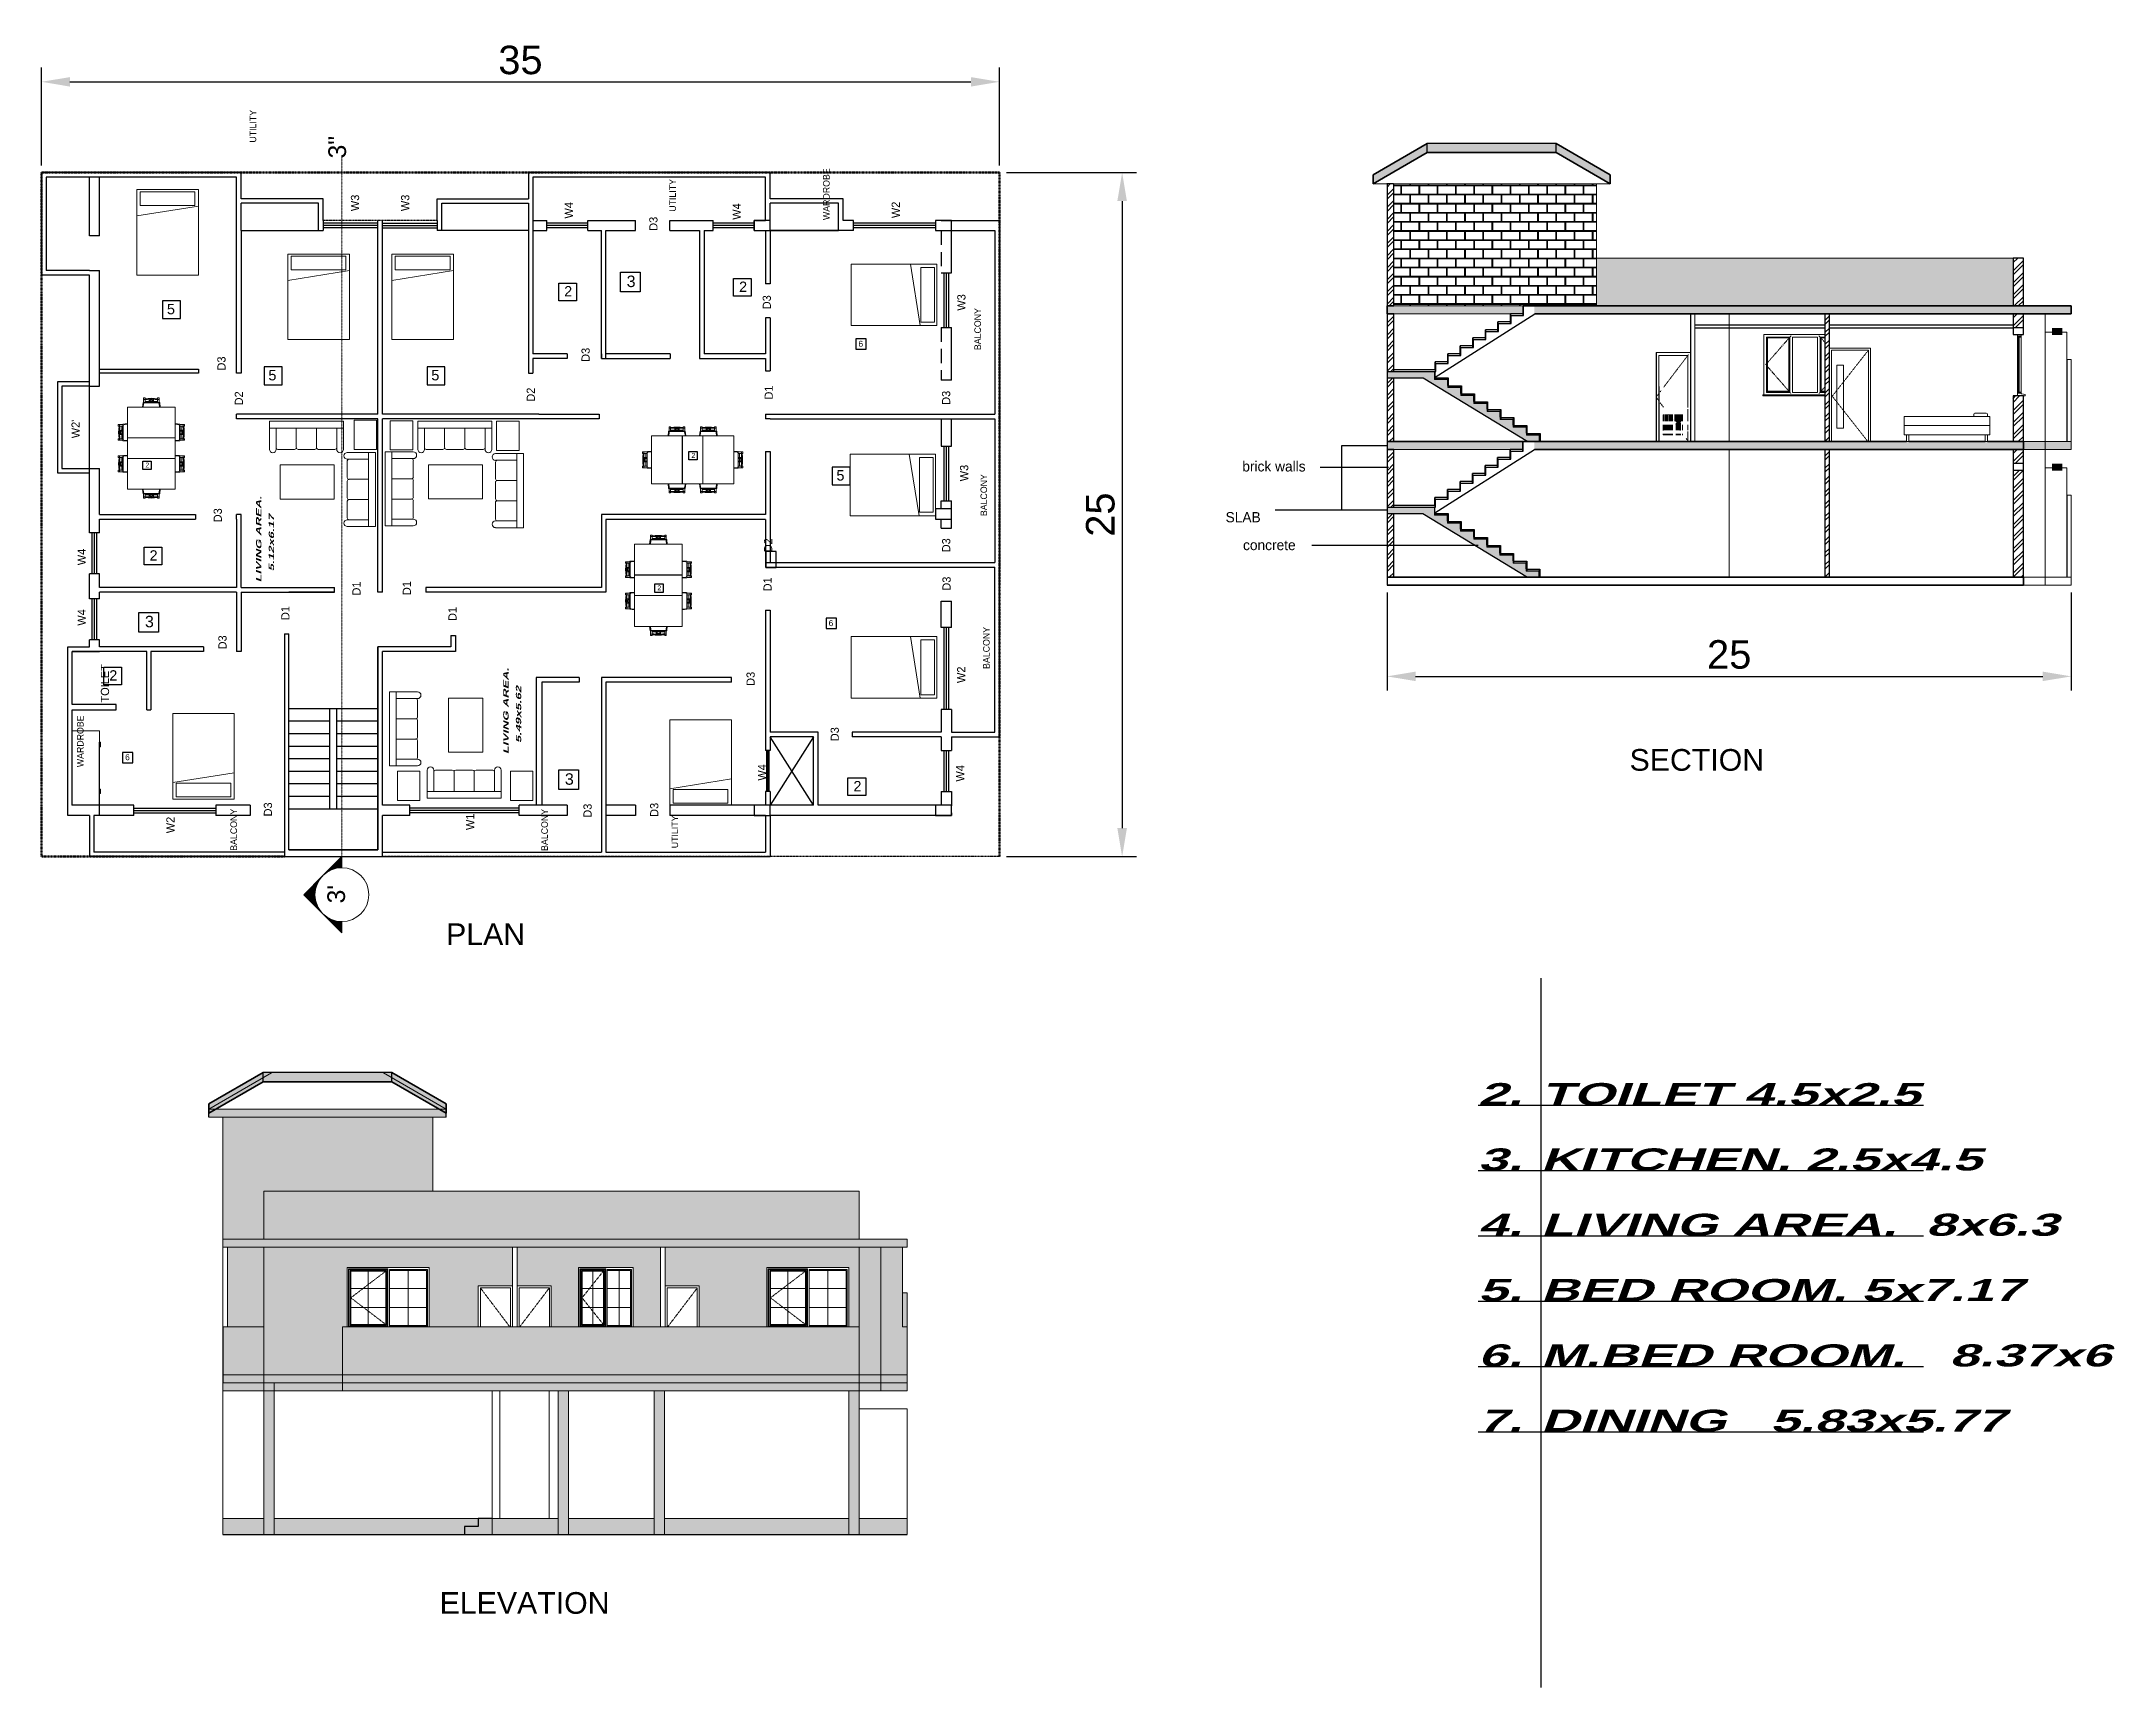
# Model space of a CAD drawing. Header units: millimetres. Extents: x 3093 to 4911, y 206 to 1650.
import ezdxf

# ---------------------------------------------------------------- set-up
doc = ezdxf.new("R2010")
doc.units = ezdxf.units.MM
for name, pattern in [('Centre', [1.25, 0.25, -0.1875, 0.625, -0.1875]), ('Dash4', [0.11811, 0.059055, -0.059055]), ('DASHED', [0.75, 0.5, -0.25]), ('HIDDEN2', [0.1875, 0.125, -0.0625])]:
    doc.linetypes.add(name, pattern=pattern)
for name, color, linetype in [('1', 7, 'Continuous'), ('2', 4, 'Continuous'), ('FF WALL', 30, 'Continuous')]:
    doc.layers.add(name, color=color, linetype=linetype)
for name, color, linetype, lineweight in [('A-----SYP', 6, 'Continuous', 9), ('A-CLNGSUM', 5, 'Continuous', 9), ('A-COLSENM', 4, 'Continuous', 9), ('A-DOORSYM', 1, 'Continuous', 9), ('A-FLOROTM', 6, 'Continuous', 9), ('A-FLORSTM', 2, 'Continuous', 9), ('A-GLAZIDM', 6, 'Continuous', 9), ('A-ROOFOTM', 4, 'Continuous', 9), ('A-WALL', 2, 'Continuous', 9), ('G-PLANOTM', 6, 'Continuous', 9), ('I-DETLFUM', 2, 'Continuous', 9)]:
    doc.layers.add(name, color=color, linetype=linetype, lineweight=lineweight)
doc.styles.add('KH1', font='')
doc.styles.get("Standard").update_dxf_attribs({"font": 'arial.ttf'})
doc.styles.get('KH1').set_extended_font_data('Arial Black')
doc.dimstyles.new('ISO-25', dxfattribs={"dimscale": 10, "dimtxt": 2.5, "dimasz": 2.5, "dimexe": 1.25, "dimexo": 0.625, "dimtad": 1, "dimlfac": 0.041667, "dimtxsty": 'Standard', "dimcen": 2.5, "dimadec": 0, "dimazin": 0, "dimtfac": 1, "dimtmove": 0, "dimatfit": 3, "dimfxl": 1, "dimarcsym": 0})
pattern_1 = [(45, (3901.658, 1050.776), (-5.3033, 5.3033), []), (45, (3905.193, 1050.776), (-5.3033, 5.3033), [])]
pattern_2 = [(45, (3901.658, 1169.776), (-5.3033, 5.3033), []), (45, (3905.193, 1169.776), (-5.3033, 5.3033), [])]

msp = doc.modelspace()

# ---------------------------------------------------------------- texts
at = {"rotation": 90}
for s, width, heights, insert, char_height, attachment_point in [('{\\fShonar Bangla|b0|i0|c0|p34;UTILITY}', 2.4, [0], (3275.625, 1561.386), 5.76, 1), ('{\\fShonar Bangla|b0|i0|c0|p34;UTILITY}', 2.4, [0], (3643.634, 1500.769), 5.76, 1), ('{\\fShonar Bangla|b0|i0|c0|p34;WARDROBE}', 2.4, [0], (3778.447, 1493.456), 5.76, 1), ('{\\fElephant|b0|i0|c0|p18;W3}', 13.33352, [2.300382107023324e-13], (3364.447, 1501.269), 7.2, 1), ('{\\fElephant|b0|i0|c0|p18;W3}', 13.33352, [2.300382107023324e-13], (3415.748, 1501.269), 7.2, 7), ('{\\fElephant|b0|i0|c0|p18;W4}', 13.33352, [2.300382107023324e-13], (3551.947, 1494.769), 7.2, 1), ('{\\fElephant|b0|i0|c0|p18;W2}', 13.33352, [2.300382107023324e-13], (3838.572, 1495.144), 7.2, 1), ('{\\fElephant|b0|i0|c0|p18;D3}', 4.95341, [2.300382107023324e-13], (3626.072, 1484.019), 7.2, 1), ('{\\fElephant|b0|i0|c0|p18;W4}', 13.33352, [2.300382107023324e-13], (3699.134, 1493.706), 7.2, 1), ('{\\fElephant|b0|i0|c0|p18;D3}', 4.95341, [2.300382107023324e-13], (3725.509, 1415.206), 7.2, 1), ('{\\fElephant|b0|i0|c0|p18;W3}', 13.33352, [2.300382107023324e-13], (3896.134, 1413.956), 7.2, 1), ('{\\fShonar Bangla|b0|i0|c0|p34;BALCONY}', 2.4, [0], (3911.134, 1379.394), 5.76, 1), ('{\\fElephant|b0|i0|c0|p18;D3}', 4.95341, [2.300382107023324e-13], (3247.318, 1361.471), 7.2, 1), ('{\\fElephant|b0|i0|c0|p18;D3}', 4.95341, [2.300382107023324e-13], (3566.634, 1369.081), 7.2, 1), ('{\\fElephant|b0|i0|c0|p18;D2}', 5.11837, [2.300382107023324e-13], (3518.572, 1334.144), 7.2, 1), ('{\\fElephant|b0|i0|c0|p18;D1}', 13.33352, [2.300382107023324e-13], (3727.197, 1336.019), 7.2, 1), ('{\\fElephant|b0|i0|c0|p18;D2}', 5.11837, [2.300382107023324e-13], (3262.572, 1330.894), 7.2, 1), ('{\\fElephant|b0|i0|c0|p18;D3}', 4.95341, [2.300382107023324e-13], (3882.759, 1331.394), 7.2, 1), ("{\\fElephant|b0|i0|c0|p18;W2'}", 13.33352, [2.300382107023324e-13], (3119.447, 1302.081), 7.2, 1), ('{\\fElephant|b0|i0|c0|p18;W3}', 13.33352, [2.300382107023324e-13], (3898.572, 1264.331), 7.2, 1), ('{\\fShonar Bangla|b0|i0|c0|p34;BALCONY}', 2.4, [0], (3916.509, 1233.769), 5.76, 1), ('{\\fElephant|b0|i0|c0|p18;D3}', 4.95341, [2.300382107023324e-13], (3244.072, 1228.331), 7.2, 1), ('{\\fElephant|b0|i0|c0|p18;W4}', 13.33352, [2.300382107023324e-13], (3124.759, 1190.706), 7.2, 1), ('{\\fElephant|b0|i0|c0|p18;D2}', 5.11837, [2.300382107023324e-13], (3726.697, 1202.019), 7.2, 1), ('{\\fElephant|b0|i0|c0|p18;D3}', 4.95341, [2.300382107023324e-13], (3882.822, 1202.019), 7.2, 1), ('{\\fElephant|b0|i0|c0|p18;D1}', 13.33352, [2.300382107023324e-13], (3365.697, 1164.144), 7.2, 1), ('{\\fElephant|b0|i0|c0|p18;D1}', 13.33352, [2.300382107023324e-13], (3409.884, 1164.456), 7.2, 1), ('{\\fElephant|b0|i0|c0|p18;D1}', 13.33352, [2.300382107023324e-13], (3726.197, 1167.769), 7.2, 1), ('{\\fElephant|b0|i0|c0|p18;D3}', 4.95341, [2.300382107023324e-13], (3883.134, 1168.394), 7.2, 1), ('{\\fElephant|b0|i0|c0|p18;W4}', 13.33352, [2.300382107023324e-13], (3124.759, 1137.706), 7.2, 1), ('{\\fElephant|b0|i0|c0|p18;D1}', 13.33352, [2.300382107023324e-13], (3303.354, 1142.581), 7.2, 1), ('{\\fElephant|b0|i0|c0|p18;D1}', 13.33352, [2.300382107023324e-13], (3449.884, 1141.831), 7.2, 1), ('{\\fElephant|b0|i0|c0|p18;D3}', 4.95341, [2.300382107023324e-13], (3248.214, 1116.887), 7.2, 1), ('{\\fShonar Bangla|b0|i0|c0|p34;BALCONY}', 2.4, [0], (3918.759, 1099.769), 5.76, 1), ('{\\fElephant|b0|i0|c0|p18;TOILET}', 4.95341, [2.300382107023324e-13], (3145.184, 1070.28), 7.2, 1), ('{\\fElephant|b0|i0|c0|p18;D3}', 4.95341, [2.300382107023324e-13], (3711.322, 1084.894), 7.2, 1), ('{\\fElephant|b0|i0|c0|p18;W2}', 13.33352, [2.300382107023324e-13], (3896.009, 1087.394), 7.2, 1), ('{\\fShonar Bangla|b0|i0|c0|p34;WARDROBE}', 2.4, [0], (3124.259, 1013.581), 5.76, 1), ('{\\fElephant|b0|i0|c0|p18;D3}', 4.95341, [2.300382107023324e-13], (3785.072, 1036.331), 7.2, 1), ('{\\fElephant|b0|i0|c0|p18;W4}', 13.33352, [2.300382107023324e-13], (3721.322, 1001.769), 7.2, 1), ('{\\fElephant|b0|i0|c0|p18;W4}', 13.33352, [2.300382107023324e-13], (3895.134, 1000.956), 7.2, 1), ('{\\fElephant|b0|i0|c0|p18;D3}', 4.95341, [2.300382107023324e-13], (3288.072, 970.394), 7.2, 1), ('{\\fElephant|b0|i0|c0|p18;D3}', 4.95341, [2.300382107023324e-13], (3626.822, 969.956), 7.2, 1), ('{\\fElephant|b0|i0|c0|p18;W2}', 13.33352, [2.300382107023324e-13], (3202.572, 955.644), 7.2, 1), ('{\\fShonar Bangla|b0|i0|c0|p34;BALCONY}', 2.4, [0], (3258.759, 940.269), 5.76, 1), ('{\\fElephant|b0|i0|c0|p18;W1}', 13.33352, [2.300382107023324e-13], (3465.384, 958.456), 7.2, 1), ('{\\fShonar Bangla|b0|i0|c0|p34;BALCONY}', 2.4, [0], (3531.384, 940.144), 5.76, 1), ('{\\fElephant|b0|i0|c0|p18;D3}', 4.95341, [2.300382107023324e-13], (3568.322, 969.269), 7.2, 1), ('{\\fShonar Bangla|b0|i0|c0|p34;UTILITY}', 2.4, [0], (3645.572, 942.519), 5.76, 1)]:
    msp.add_mtext_dynamic_manual_height_columns(s, width=width, gutter_width=45, heights=heights, dxfattribs=dict(at, insert=insert, char_height=char_height, attachment_point=attachment_point))
at = {"char_height": 9, "width": 146.45686, "attachment_point": 1}
for s, insert in [('{\\fCopperplate Gothic Light|b0|i0|c0|p34;\\C4;brick walls}', (4146.066, 1281.925)), ('{\\fCopperplate Gothic Light|b0|i0|c0|p34;\\C4;SLAB}', (4131.416, 1237.337)), ('{\\fCopperplate Gothic Light|b0|i0|c0|p34;\\C4;concrete}', (4146.7, 1212.923))]:
    msp.add_mtext(s, dxfattribs=dict(at, insert=insert))
at = {"char_height": 19, "attachment_point": 1}
for s, width, insert in [('SECTION', 2.17104, (4485.655, 1029.471)), ('PLAN', 2.17103, (3447.901, 876.582)), ('ELEVATION', 1.39569, (3442.253, 290.053))]:
    msp.add_mtext_dynamic_manual_height_columns(s, width=width, gutter_width=95, heights=[0], dxfattribs=dict(at, insert=insert))
at = {"layer": '1'}
for s, height, p in [('3', 10.073, (3606.215, 1434.654)), ('2', 9.026, (3704.812, 1430.465)), ('5', 9.125, (3203.097, 1410.835)), ('2', 9.026, (3551.437, 1426.474)), ('6', 5.253, (3809.495, 1382.286)), ('5', 9.125, (3292.064, 1352.831)), ('5', 9.125, (3434.917, 1352.831)), ('2', 4.294, (3184.226, 1276.424)), ('2', 4.294, (3663.071, 1284.821)), ('5', 9.125, (3790.144, 1264.961)), ('2', 9.026, (3187.876, 1194.793)), ('2', 4.294, (3633.197, 1168.671)), ('3', 10.073, (3183.84, 1136.261)), ('6', 5.253, (3783.341, 1137.309)), ('2', 9.026, (3152.581, 1089.578)), ('6', 5.253, (3166.477, 1019.689)), ('3', 10.073, (3552.05, 998.147)), ('2', 9.026, (3805.097, 992.41))]:
    msp.add_text(s, height=height, dxfattribs=at).set_placement(p)
at = {"layer": '1', "linetype": 'ByBlock', "style": 'KH1', "oblique": 20, "width": 1.5}
for s, p in [('LIVING AREA.', (3285.965, 1175.688)), ('  5.12x6.17', (3297.043, 1179.093)), ('LIVING AREA.', (3502.689, 1025.074)), ('  5.49x5.62', (3513.767, 1028.478))]:
    msp.add_text(s, height=4.68567, rotation=89.999864, dxfattribs=at).set_placement(p)
for s, height, p in [('2.', 19.345, (4352.771, 717.152)), ('TOILET 4.5x2.5', 19.34498, (4407.739, 717.152)), ('3.', 19.345, (4352.771, 659.868)), ('KITCHEN. 2.5x4.5', 19.34498, (4407.739, 659.868)), ('4.', 19.345, (4352.771, 602.585)), ('LIVING AREA.  8x6.3', 19.34498, (4407.739, 602.585)), ('5.', 19.345, (4352.771, 545.301)), ('BED ROOM. 5x7.17', 19.34498, (4407.739, 545.301)), ('6.', 19.345, (4352.771, 488.017)), ('M.BED ROOM.   8.37x6', 19.34498, (4407.739, 488.017)), ('7.', 19.345, (4352.771, 430.733)), ('DINING   5.83x5.77', 19.34498, (4407.739, 430.733))]:
    msp.add_text(s, height=height, dxfattribs=at).set_placement(p)
at = {"layer": 'A-----SYP', "char_height": 15.48871, "width": 25.51014, "attachment_point": 2, "rotation": 90, "line_spacing_factor": 0.938532}
for s, insert in [('{\\fArial|b0|i0|c0|p34;3"}', (3344.651, 1557.343)), ("{\\fArial|b0|i0|c0|p34;3'}", (3343.776, 902.184))]:
    msp.add_mtext(s, dxfattribs=dict(at, insert=insert))

# ---------------------------------------------------------------- blocks, each defined once
blk = doc.blocks.new('js')
at = {"color": 7, "linetype": 'HIDDEN2', "lineweight": 53}
for p, q in [((-286.7, 387.6), (313.3, 387.6)), ((-286.7, 174.6), (-286.7, 387.6)), ((313.3, 387.6), (313.3, -452.4)), ((313.3, -452.4), (-286.7, -452.4))]:
    blk.add_line(p, q, dxfattribs=at)
at = {"color": 7, "linetype": 'HIDDEN2', "lineweight": 30}
blk.add_line((-286.7, -452.4), (-286.7, 88.6), dxfattribs=at)
at = {"color": 7, "linetype": 'HIDDEN2'}
blk.add_line((-286.7, -452.4), (-286.7, -188.4), dxfattribs=at)
blk = doc.blocks.new('Bed _3_ - 1372 x 1905mm - Double-142158-Level 2')
at = {"layer": 'I-DETLFUM', "color": 7}
for p, q in [((37.7, 35.7), (-16.3, 35.7)), ((-16.3, 35.7), (-16.3, -39.3)), ((-16.3, 35.7), (-16.3, -39.3)), ((-16.3, 35.7), (37.7, 35.7)), ((37.7, 21.2), (-16.3, 12.6)), ((-13.3, 33.7), (-13.3, 21.7)), ((-13.3, 33.7), (34.7, 33.7)), ((-13.3, 21.7), (34.7, 21.7)), ((34.7, 33.7), (34.7, 21.7)), ((37.7, -39.3), (37.7, 35.7)), ((37.7, 35.7), (37.7, -39.3)), ((-16.3, -39.3), (37.7, -39.3)), ((-16.3, -39.3), (37.7, -39.3))]:
    blk.add_line(p, q, dxfattribs=at)
blk = doc.blocks.new('Wardrobe - 55-176369-Level 2')
at = {"layer": 'I-DETLFUM', "color": 7}
for p, q in [((21.9, -11), (-43.1, -11)), ((-43.1, -11), (-43.1, -35)), ((-43.1, -11), (-43.1, -35)), ((-43.1, -11), (21.9, -11)), ((21.9, -35), (21.9, -11)), ((21.9, -11), (21.9, -35)), ((-43.1, -35), (21.9, -35)), ((-43.1, -35), (21.9, -35)), ((-33.1, -35), (-33.1, -36)), ((-29.1, -36), (-33.1, -36)), ((-29.1, -36), (-29.1, -35)), ((11.9, -35), (7.9, -35)), ((7.9, -35), (7.9, -36)), ((7.9, -36), (11.9, -36)), ((11.9, -36), (11.9, -35))]:
    blk.add_line(p, q, dxfattribs=at)
blk = doc.blocks.new('Sofa Three Seater - 1650 x 700 mm-164747-Level 2')
at = {"layer": 'G-PLANOTM', "color": 7}
for p, q in [((-32.5, 13.8), (-32.5, 7.9)), ((-32.5, 13.8), (-32.3, 13.8)), ((-32.3, 7.9), (-32.5, 7.9)), ((-32.5, 7.9), (-32.5, -10.8)), ((-32.3, 13.8), (-31.7, 13.8)), ((-31.7, 7.9), (-32.3, 7.9)), ((-31.7, 13.8), (-29.5, 13.8)), ((-29.5, 7.9), (-31.7, 7.9)), ((-29.5, 13.8), (-28.1, 13.8)), ((-28.1, 7.9), (-29.5, 7.9)), ((-28.1, 13.8), (-26.6, 13.8)), ((-26.6, 7.9), (-28.1, 7.9)), ((-26.6, 13.8), (26.6, 13.8)), ((26.6, 7.9), (-26.6, 7.9)), ((-26.6, -10.8), (-26.6, 7.9)), ((-8.9, 7.9), (-8.9, -9.3)), ((-8.9, -9.3), (-8.9, 7.9)), ((8.9, 7.9), (8.9, -9.3)), ((8.9, -9.3), (8.9, 7.9)), ((26.6, 13.8), (28.1, 13.8)), ((28.1, 7.9), (26.6, 7.9)), ((26.6, 7.9), (26.6, -10.8)), ((28.1, 13.8), (29.5, 13.8)), ((29.5, 7.9), (28.1, 7.9)), ((29.5, 13.8), (31.7, 13.8)), ((31.7, 7.9), (29.5, 7.9)), ((31.7, 13.8), (32.3, 13.8)), ((32.3, 7.9), (31.7, 7.9)), ((32.3, 13.8), (32.5, 13.8)), ((32.5, 7.9), (32.3, 7.9)), ((32.5, 7.9), (32.5, 13.8)), ((32.5, -10.8), (32.5, 7.9)), ((-25, -10.8), (-10.4, -10.8)), ((-7.3, -10.8), (7.3, -10.8)), ((10.4, -10.8), (25, -10.8))]:
    blk.add_line(p, q, dxfattribs=at)
for centre, radius, start, end in [((-29.5, -10.8), 2.95, 180, 360), ((-25, -9.3), 1.57, 180, 270), ((-10.4, -9.3), 1.57, 270, 360), ((-7.3, -9.3), 1.57, 180, 270), ((7.3, -9.3), 1.57, 270, 360), ((10.4, -9.3), 1.57, 180, 270), ((25, -9.3), 1.57, 270, 360), ((29.5, -10.8), 2.95, 180, 360)]:
    blk.add_arc(centre, radius, start, end, dxfattribs=at)
blk = doc.blocks.new('Table - Coffee _3_ - 1200 x 760mm-170253-Level 2')
at = {"layer": 'I-DETLFUM', "color": 7}
for p, q in [((47.4, 29.5), (0.1, 29.5)), ((0.1, 29.5), (0.1, -0.4)), ((0.1, 29.5), (0.1, -0.4)), ((0.1, 29.5), (47.4, 29.5)), ((47.4, -0.4), (47.4, 29.5)), ((47.4, 29.5), (47.4, -0.4)), ((0.1, -0.4), (47.4, -0.4)), ((0.1, -0.4), (47.4, -0.4))]:
    blk.add_line(p, q, dxfattribs=at)
blk = doc.blocks.new('Stool _4_ - my stool-173723-Level 2')
at = {"layer": 'I-DETLFUM', "color": 7}
for p, q in [((1.2, 3.4), (-24.4, 3.4)), ((-24.4, 3.4), (-24.4, -16.3)), ((-24.4, -16.3), (-24.4, 3.4)), ((-24.4, 3.4), (1.2, 3.4)), ((1.2, -16.3), (1.2, 3.4)), ((1.2, 3.4), (1.2, -16.3)), ((-24.4, -16.3), (1.2, -16.3)), ((1.2, -16.3), (-24.4, -16.3))]:
    blk.add_line(p, q, dxfattribs=at)
blk = doc.blocks.new('Stool _4_ - 650 x 500mm-171093-Level 2')
at = {"layer": 'I-DETLFUM', "color": 7}
for p, q in [((1.2, 3.4), (-24.4, 3.4)), ((-24.4, 3.4), (-24.4, -16.3)), ((-24.4, -16.3), (-24.4, 3.4)), ((-24.4, 3.4), (1.2, 3.4)), ((1.2, -16.3), (1.2, 3.4)), ((1.2, 3.4), (1.2, -16.3)), ((-24.4, -16.3), (1.2, -16.3)), ((1.2, -16.3), (-24.4, -16.3))]:
    blk.add_line(p, q, dxfattribs=at)
blk = doc.blocks.new('Sofa Three Seater - 1650 x 700 mm-171632-Level 2')
at = {"layer": 'G-PLANOTM', "color": 7}
for p, q in [((-32.5, 10.8), (-32.5, -7.9)), ((-26.6, -7.9), (-26.6, 10.8)), ((-10.4, 10.8), (-25, 10.8)), ((-8.9, 9.3), (-8.9, -7.9)), ((-8.9, -7.9), (-8.9, 9.3)), ((7.3, 10.8), (-7.3, 10.8)), ((8.9, 9.3), (8.9, -7.9)), ((8.9, -7.9), (8.9, 9.3)), ((25, 10.8), (10.4, 10.8)), ((26.6, 10.8), (26.6, -7.9)), ((32.5, -7.9), (32.5, 10.8)), ((-32.5, -7.9), (-32.5, -13.8)), ((-32.5, -7.9), (-32.3, -7.9)), ((-32.3, -13.8), (-32.5, -13.8)), ((-32.3, -7.9), (-31.7, -7.9)), ((-31.7, -13.8), (-32.3, -13.8)), ((-31.7, -7.9), (-29.5, -7.9)), ((-29.5, -13.8), (-31.7, -13.8)), ((-29.5, -7.9), (-28.1, -7.9)), ((-28.1, -13.8), (-29.5, -13.8)), ((-28.1, -7.9), (-26.6, -7.9)), ((-26.6, -13.8), (-28.1, -13.8)), ((-26.6, -7.9), (26.6, -7.9)), ((26.6, -13.8), (-26.6, -13.8)), ((26.6, -7.9), (28.1, -7.9)), ((28.1, -13.8), (26.6, -13.8)), ((28.1, -7.9), (29.5, -7.9)), ((29.5, -13.8), (28.1, -13.8)), ((29.5, -7.9), (31.7, -7.9)), ((31.7, -13.8), (29.5, -13.8)), ((31.7, -7.9), (32.3, -7.9)), ((32.3, -13.8), (31.7, -13.8)), ((32.3, -7.9), (32.5, -7.9)), ((32.5, -13.8), (32.3, -13.8)), ((32.5, -13.8), (32.5, -7.9))]:
    blk.add_line(p, q, dxfattribs=at)
for centre, radius, start, end in [((-29.5, 10.8), 2.95, 0, 180), ((-25, 9.3), 1.57, 90, 180), ((-10.4, 9.3), 1.57, 360, 90), ((-7.3, 9.3), 1.57, 90, 180), ((7.3, 9.3), 1.57, 360, 90), ((10.4, 9.3), 1.57, 90, 180), ((25, 9.3), 1.57, 0, 90), ((29.5, 10.8), 2.95, 0, 180)]:
    blk.add_arc(centre, radius, start, end, dxfattribs=at)
blk = doc.blocks.new('Table - Coffee _3_ - 1200 x 760mm-171633-Level 2')
at = {"layer": 'I-DETLFUM', "color": 7}
for p, q in [((0.1, 0.4), (47.4, 0.4)), ((0.1, -29.5), (0.1, 0.4)), ((0.1, 0.4), (47.4, 0.4)), ((0.1, -29.5), (0.1, 0.4)), ((47.4, 0.4), (47.4, -29.5)), ((47.4, -29.5), (47.4, 0.4)), ((47.4, -29.5), (0.1, -29.5)), ((0.1, -29.5), (47.4, -29.5))]:
    blk.add_line(p, q, dxfattribs=at)
blk = doc.blocks.new('Stool _4_ - 650 x 500mm-171634-Level 2')
at = {"layer": 'I-DETLFUM', "color": 7}
for p, q in [((-24.4, 16.3), (1.2, 16.3)), ((-24.4, -3.4), (-24.4, 16.3)), ((1.2, 16.3), (-24.4, 16.3)), ((-24.4, 16.3), (-24.4, -3.4)), ((1.2, 16.3), (1.2, -3.4)), ((1.2, -3.4), (1.2, 16.3)), ((1.2, -3.4), (-24.4, -3.4)), ((-24.4, -3.4), (1.2, -3.4))]:
    blk.add_line(p, q, dxfattribs=at)
blk = doc.blocks.new('Table - Dining w chairs _2_ - Table w 6 Seats-175491-Level 2')
at = {"layer": 'I-DETLFUM', "color": 7}
for p, q in [((-31.3, 22.7), (-31.3, -19.3)), ((-4.4, 22.7), (-31.3, 22.7)), ((-4.4, -19.3), (-4.4, 22.7)), ((-4.4, 22.7), (-4.3, 22.7)), ((13.6, 22.7), (-4.3, 22.7)), ((-4.3, 22.7), (-4.3, -19.3)), ((-4.3, 22.7), (-4.3, 22.7)), ((-4.3, 22.7), (-4.3, -19.2)), ((13.6, -19.3), (13.6, 22.7)), ((13.6, 22.7), (13.7, 22.7)), ((40.7, 22.7), (13.7, 22.7)), ((13.7, 22.7), (13.7, -19.3)), ((13.7, 22.7), (13.7, 22.7)), ((13.7, 22.7), (13.7, -19.2)), ((40.7, -19.3), (40.7, 22.7)), ((-31.3, -19.3), (-4.4, -19.3)), ((-4.4, -19.3), (-4.3, -19.2)), ((-4.3, -19.2), (-4.3, -19.3)), ((-4.3, -19.3), (13.6, -19.3)), ((13.6, -19.3), (13.7, -19.2)), ((13.7, -19.2), (13.7, -19.3)), ((13.7, -19.3), (40.7, -19.3))]:
    blk.add_line(p, q, dxfattribs=at)
blk = doc.blocks.new('UK_Mdrn Dining Chair - UK_Mdrn Dining Chair-174575-Level 2')
at = {"layer": 'I-DETLFUM', "color": 7}
for p, q in [((-7.7, 0), (-7.3, 4)), ((-7.3, 4), (7.3, 4)), ((-6.8, 3.1), (-7.1, 0)), ((-6.9, 6.8), (-6.9, 8)), ((-5.5, 8), (-6.9, 8)), ((-6.9, 4), (-6.9, 6.8)), ((-6.9, 6.8), (-5.5, 6.8)), ((-5.5, 4), (-6.9, 4)), ((-6.1, 4), (-6.7, 4)), ((6, 3.8), (-6, 3.8)), ((-5.5, 8), (-5.5, 6.8)), ((-5.5, 6.8), (-5.5, 6.5)), ((-5.5, 6.5), (-5.5, 6.3)), ((-5.5, 6.3), (-5.5, 4)), ((-1.9, 5), (-5.5, 5)), ((-1.9, 6.9), (-1.9, 4.6)), ((-1.1, 4.6), (-1.9, 4.6)), ((-1.1, 6.6), (-1.1, 6.9)), ((-1.1, 6.9), (1.1, 6.9)), ((1.1, 6.6), (-1.1, 6.6)), ((-1.1, 6.5), (1.1, 6.5)), ((-1.1, 6.3), (-1.1, 6.5)), ((1.1, 6.3), (-1.1, 6.3)), ((-1.1, 6.2), (1.1, 6.2)), ((-1.1, 4.6), (-1.1, 6.2)), ((1.1, 5), (-1.1, 5)), ((1.1, 6.9), (1.1, 6.6)), ((1.1, 6.5), (1.1, 6.3)), ((1.1, 6.2), (1.1, 4.6)), ((1.9, 4.6), (1.1, 4.6)), ((1.9, 4.6), (1.9, 6.9)), ((5.5, 5), (1.9, 5)), ((5.5, 6.8), (5.5, 8)), ((6.9, 8), (5.5, 8)), ((5.5, 6.5), (5.5, 6.8)), ((5.5, 6.8), (6.9, 6.8)), ((5.5, 6.3), (5.5, 6.5)), ((5.5, 4), (5.5, 6.3)), ((6.9, 4), (5.5, 4)), ((6.7, 4), (6.1, 4)), ((7.1, 0), (6.8, 3.1)), ((6.9, 8), (6.9, 6.8)), ((6.9, 6.8), (6.9, 4)), ((7.3, 4), (7.7, 0))]:
    blk.add_line(p, q, dxfattribs=at)
for centre, start, end in [((-6, 3), 90, 173.4434), ((6, 3), 6.5566, 90)]:
    blk.add_arc(centre, 0.787, start, end, dxfattribs=at)
for centre, major_axis, start_param, end_param in [((0, -31.5), (39.4, 0), 1.430335, 1.711258), ((-0.2, -31.5), (38.9, 0), 1.42436, 1.70901)]:
    blk.add_ellipse(centre, major_axis=major_axis, ratio=0.996195, start_param=start_param, end_param=end_param, dxfattribs=at)
blk.add_open_spline([(-5.5, 6.7), (-5.2, 6.7), (-4.5, 6.7), (-3, 6.8), (-1.2, 6.9), (1.2, 6.9), (3, 6.8), (4.5, 6.7), (5.2, 6.6), (5.5, 6.6)], degree=3, knots=[0, 0, 0, 0, 0.1, 0.2, 0.4, 0.6, 0.8, 0.9, 1, 1, 1, 1], dxfattribs=at)
blk = doc.blocks.new('UK_Mdrn Dining Chair - UK_Mdrn Dining Chair-175493-Level 2')
at = {"layer": 'I-DETLFUM', "color": 7}
for p, q in [((-7.3, -4), (-7.7, 0)), ((-7.1, 0), (-6.8, -3.1)), ((6.8, -3.1), (7.1, 0)), ((7.7, 0), (7.3, -4)), ((7.3, -4), (-7.3, -4)), ((-6.9, -4), (-5.5, -4)), ((-6.9, -6.8), (-6.9, -4)), ((-5.5, -6.8), (-6.9, -6.8)), ((-6.9, -8), (-6.9, -6.8)), ((-6.9, -8), (-5.5, -8)), ((-6.7, -4), (-6.1, -4)), ((-6, -3.8), (6, -3.8)), ((-5.5, -4), (-5.5, -6.3)), ((-5.5, -5), (-1.9, -5)), ((-5.5, -6.3), (-5.5, -6.5)), ((-5.5, -6.5), (-5.5, -6.8)), ((-5.5, -6.8), (-5.5, -8)), ((-1.9, -4.6), (-1.1, -4.6)), ((-1.9, -4.6), (-1.9, -6.9)), ((-1.1, -6.2), (-1.1, -4.6)), ((-1.1, -5), (1.1, -5)), ((1.1, -6.2), (-1.1, -6.2)), ((-1.1, -6.5), (-1.1, -6.3)), ((-1.1, -6.3), (1.1, -6.3)), ((1.1, -6.5), (-1.1, -6.5)), ((-1.1, -6.9), (-1.1, -6.6)), ((-1.1, -6.6), (1.1, -6.6)), ((1.1, -6.9), (-1.1, -6.9)), ((1.1, -4.6), (1.9, -4.6)), ((1.1, -4.6), (1.1, -6.2)), ((1.1, -6.3), (1.1, -6.5)), ((1.1, -6.6), (1.1, -6.9)), ((1.9, -6.9), (1.9, -4.6)), ((1.9, -5), (5.5, -5)), ((5.5, -6.3), (5.5, -4)), ((5.5, -4), (6.9, -4)), ((5.5, -6.5), (5.5, -6.3)), ((5.5, -6.8), (5.5, -6.5)), ((6.9, -6.8), (5.5, -6.8)), ((5.5, -8), (5.5, -6.8)), ((5.5, -8), (6.9, -8)), ((6.1, -4), (6.7, -4)), ((6.9, -4), (6.9, -6.8)), ((6.9, -6.8), (6.9, -8))]:
    blk.add_line(p, q, dxfattribs=at)
for centre, start, end in [((-6, -3), 186.5566, 270), ((6, -3), 270, 353.4434)]:
    blk.add_arc(centre, 0.787, start, end, dxfattribs=at)
for centre, major_axis, start_param, end_param in [((-0.2, 31.5), (38.9, 0), 4.574175, 4.858825), ((0, 31.5), (39.4, 0), 4.571928, 4.85285)]:
    blk.add_ellipse(centre, major_axis=major_axis, ratio=0.996195, start_param=start_param, end_param=end_param, dxfattribs=at)
blk.add_open_spline([(5.5, -6.6), (5.2, -6.6), (4.5, -6.7), (3, -6.8), (1.2, -6.9), (-1.2, -6.9), (-3, -6.8), (-4.5, -6.7), (-5.2, -6.7), (-5.5, -6.7)], degree=3, knots=[0, 0, 0, 0, 0.1, 0.2, 0.4, 0.6, 0.8, 0.9, 1, 1, 1, 1], dxfattribs=at)
blk = doc.blocks.new('column')
for p, q in [((10812.8125, 3409.9375), (10812.8125, 3395.9375)), ((10821.8125, 3409.9375), (10812.8125, 3409.9375)), ((10821.8125, 3395.9375), (10821.8125, 3409.9375)), ((10812.8125, 3395.9375), (10821.8125, 3395.9375))]:
    blk.add_line(p, q)
blk = doc.blocks.new('Section - M_Section Head - Filled-1049-Level 2')
at = {"layer": 'A-----SYP'}
h = blk.add_hatch(color=7, dxfattribs=at)
edge = h.paths.add_edge_path(flags=0)
edge.add_line((-0.236, 0.334), (-0.236, 0.236))
edge.add_arc((-0.236, 0), 0.236, 90, 135)
edge.add_line((-0.403, 0.167), (-0.236, 0.334))
h = blk.add_hatch(color=7, dxfattribs=at)
edge = h.paths.add_edge_path(flags=0)
edge.add_line((-0.236, 0.334), (-0.069, 0.167))
edge.add_arc((-0.236, 0), 0.236, 45, 90)
edge.add_line((-0.236, 0.236), (-0.236, 0.334))
h = blk.add_hatch(color=7, dxfattribs=at)
edge = h.paths.add_edge_path(flags=0)
edge.add_line((-0.57, 0), (-0.403, 0.167))
edge.add_arc((-0.236, 0), 0.236, 135, 180)
edge.add_line((-0.472, 0), (-0.57, 0))
h = blk.add_hatch(color=7, dxfattribs=at)
edge = h.paths.add_edge_path(flags=0)
edge.add_line((0.098, 0), (0, 0))
edge.add_arc((-0.236, 0), 0.236, 360, 405)
edge.add_line((-0.069, 0.167), (0.098, 0))
at = {"layer": 'A-----SYP', "color": 7}
for p, q in [((-0.236, 0.334), (-0.57, 0)), ((-0.236, 0.334), (-0.403, 0.167)), ((-0.236, 0.334), (0.098, 0)), ((-0.236, 0.236), (-0.236, 0.334)), ((-0.236, 0.334), (-0.236, 0.236)), ((-0.069, 0.167), (-0.236, 0.334)), ((-0.403, 0.167), (-0.57, 0)), ((-0.57, 0), (-0.472, 0)), ((0.098, 0), (-0.069, 0.167)), ((0, 0), (0.098, 0)), ((-0.472, 0), (-0.57, 0)), ((0, 0), (0.098, 0))]:
    blk.add_line(p, q, dxfattribs=at)
for start, end in [(360, 180), (90, 135), (45, 90), (135, 180), (180, 360), (360, 45)]:
    blk.add_arc((-0.236, 0), 0.236, start, end, dxfattribs=at)
blk = doc.blocks.new('*D26')
at = {"color": 0, "lineweight": -2, "transparency": 16777216}
for p, q in [((3939.3, 1535.1), (4053.2, 1535.1)), ((4040.7, 1510.1), (4040.7, 960.1)), ((3939.3, 935.1), (4053.2, 935.1))]:
    blk.add_line(p, q, dxfattribs=at)
at = {"color": 0, "transparency": 16777216}
for points in [[(4036.5, 1510.1), (4044.9, 1510.1), (4040.7, 1535.1)], [(4036.5, 960.1), (4044.9, 960.1), (4040.7, 935.1)]]:
    blk.add_solid(points, dxfattribs=at)
at = {"layer": 'Defpoints', "color": 0, "transparency": 16777216}
for p in [(3933.1, 1535.1), (3933.1, 935.1), (4040.7, 935.1)]:
    blk.add_point(p, dxfattribs=at)
at = {"color": 0, "transparency": 16777216, "insert": (4021.7, 1235.1), "char_height": 25, "attachment_point": 5, "rotation": 90}
blk.add_mtext('25', dxfattribs=at)
blk = doc.blocks.new('*D27')
at = {"color": 0, "lineweight": -2, "transparency": 16777216}
for p, q in [((3093.1, 1541.4), (3093.1, 1627.2)), ((3933.1, 1541.4), (3933.1, 1627.2)), ((3118.1, 1614.7), (3908.1, 1614.7))]:
    blk.add_line(p, q, dxfattribs=at)
at = {"color": 0, "transparency": 16777216}
for points in [[(3118.1, 1618.8), (3118.1, 1610.5), (3093.1, 1614.7)], [(3908.1, 1618.8), (3908.1, 1610.5), (3933.1, 1614.7)]]:
    blk.add_solid(points, dxfattribs=at)
at = {"layer": 'Defpoints', "color": 0, "transparency": 16777216}
for p in [(3933.1, 1614.7), (3093.1, 1535.1), (3933.1, 1535.1)]:
    blk.add_point(p, dxfattribs=at)
at = {"color": 0, "transparency": 16777216, "insert": (3513.1, 1633.7), "char_height": 25, "attachment_point": 5}
blk.add_mtext('35', dxfattribs=at)
blk = doc.blocks.new('Single Shutter with peep - D2-129681-Section 2')
at = {"color": 1}
blk.add_line((91.7, 128), (124.2, 128), dxfattribs=at)
at = {"layer": 'A-DOORSYM'}
for p, q in [((91.7, 208.2), (91.7, 135)), ((124.2, 208.2), (91.7, 208.2)), ((91.7, 208.2), (124.2, 208.2)), ((91.7, 128), (91.7, 208.2)), ((124.2, 135), (124.2, 208.2)), ((124.2, 208.2), (124.2, 128)), ((96.2, 194.9), (102.1, 194.9)), ((96.2, 139.8), (96.2, 194.9)), ((102.1, 194.9), (102.1, 139.8)), ((102.1, 139.8), (96.2, 139.8))]:
    blk.add_line(p, q, dxfattribs=at)
at = {"layer": 'A-DOORSYM', "linetype": 'Dash4'}
for p, q in [((123.6, 207.6), (92.3, 167.8)), ((92.3, 167.8), (123.6, 128))]:
    blk.add_line(p, q, dxfattribs=at)
blk = doc.blocks.new('Dbl All Bars - W3-V1-Section 2')
at = {"layer": 'A-GLAZIDM', "color": 252, "lineweight": 18}
for p, q in [((254.7, 229), (254.7, 226.6)), ((258, 229), (254.7, 229)), ((254.7, 226.6), (255.4, 226.6)), ((255.4, 226.6), (255.4, 227.4)), ((255.4, 227.4), (258, 227.4)), ((256.3, 227.4), (255.4, 227.4)), ((255.4, 227.4), (255.4, 177.5)), ((256.3, 177.5), (256.3, 227.4)), ((258, 227.4), (256.3, 227.4)), ((256.3, 227.4), (256.3, 226.6)), ((256.3, 226.6), (258, 226.6)), ((258, 227.4), (258, 229)), ((258, 226.6), (258, 227.4)), ((254.7, 178), (254.7, 175)), ((255.4, 178), (254.7, 178)), ((254.7, 175), (261.4, 175)), ((255.4, 177.5), (255.4, 178)), ((258, 177.5), (255.4, 177.5)), ((255.4, 177.5), (256.3, 177.5)), ((258, 178.3), (256.3, 178.3)), ((256.3, 178.3), (256.3, 177.5)), ((256.3, 177.5), (258, 177.5)), ((258, 177.5), (258, 178.3)), ((258, 177), (258, 177.5)), ((258.5, 177), (258, 177)), ((258.5, 176.8), (258.5, 177)), ((261.4, 176.3), (258.5, 176.8)), ((261.4, 175), (261.4, 176.3))]:
    blk.add_line(p, q, dxfattribs=at)
at = {"layer": 'A-GLAZIDM', "color": 252}
for p, q in [((254.7, 178), (254.7, 226.6)), ((258, 226.6), (258, 178.3))]:
    blk.add_line(p, q, dxfattribs=at)
blk = doc.blocks.new('Bay - Rectangular _3_ - 6ft-157447-Section 2')
at = {"layer": 'A-GLAZIDM', "color": 252, "linetype": 'Centre'}
for p, q in [((56.2, 227.8), (34, 202.5)), ((80.6, 227.8), (85.9, 221.9)), ((34, 202.5), (56.2, 177.1)), ((85.9, 183), (80.6, 177.1))]:
    blk.add_line(p, q, dxfattribs=at)
at = {"layer": 'A-GLAZIDM', "color": 252}
for p, q in [((34.8, 226.6), (55.1, 226.6)), ((34.8, 178), (34.8, 226.6)), ((35.2, 226.2), (35.2, 178.7)), ((35.2, 226.2), (54.7, 226.2)), ((35.6, 225.9), (35.2, 226.2)), ((35.6, 179.1), (35.6, 225.9)), ((35.6, 225.9), (54.3, 225.9)), ((54.7, 226.2), (54.3, 225.9)), ((54.3, 225.9), (54.3, 179.1)), ((54.7, 178.7), (54.7, 226.2)), ((55.1, 226.6), (55.1, 178)), ((57.4, 226.6), (79.4, 226.6)), ((57.4, 178), (57.4, 226.6)), ((79.4, 226.6), (79.4, 178)), ((81.7, 226.6), (85.9, 226.6)), ((81.7, 178), (81.7, 226.6)), ((82.6, 225.9), (82.2, 226.2)), ((85.9, 226.2), (82.2, 226.2)), ((82.2, 226.2), (82.2, 178.7)), ((82.6, 225.9), (82.6, 179.1)), ((85.9, 225.9), (82.6, 225.9)), ((31.4, 176), (80.8, 176)), ((31.4, 175), (31.4, 176)), ((80.8, 175), (31.4, 175)), ((34.8, 178), (55.1, 178)), ((35.2, 178.7), (35.6, 179.1)), ((35.2, 178.7), (54.7, 178.7)), ((54.3, 179.1), (35.6, 179.1)), ((54.7, 178.7), (54.3, 179.1)), ((57.4, 178), (79.4, 178)), ((80.8, 176), (85.9, 176)), ((85.9, 175), (80.8, 175)), ((81.7, 178), (85.9, 178)), ((82.2, 178.7), (82.6, 179.1)), ((82.2, 178.7), (85.9, 178.7)), ((82.6, 179.1), (85.9, 179.1))]:
    blk.add_line(p, q, dxfattribs=at)
blk = doc.blocks.new('Bed _3_ - 1372 x 1905mm - Double-V2-Section 2')
at = {"layer": 'I-DETLFUM', "color": 252}
for p, q in [((155.4, 157), (155.4, 149)), ((155.4, 157), (155.6, 157)), ((155.4, 149), (155.4, 141)), ((155.4, 149), (155.6, 149)), ((155.6, 149), (155.4, 149)), ((155.6, 157), (155.9, 157)), ((155.6, 149), (155.9, 149)), ((155.9, 149), (155.6, 149)), ((155.9, 157), (156.4, 157)), ((155.9, 149), (156.4, 149)), ((156.4, 149), (155.9, 149)), ((156.4, 157), (229.4, 157)), ((156.4, 149), (229.4, 149)), ((229.4, 149), (156.4, 149)), ((216.4, 159), (216.4, 157)), ((227.4, 160), (217.4, 160)), ((228.4, 157), (228.4, 159)), ((229.4, 157), (229.9, 157)), ((229.4, 149), (229.9, 149)), ((229.9, 149), (229.4, 149)), ((229.9, 157), (230.3, 157)), ((229.9, 149), (230.3, 149)), ((230.3, 149), (229.9, 149)), ((230.3, 157), (230.4, 157)), ((230.3, 149), (230.4, 149)), ((230.4, 149), (230.3, 149)), ((230.4, 149), (230.4, 157)), ((230.4, 141), (230.4, 149)), ((155.6, 141), (155.4, 141)), ((155.9, 141), (155.6, 141)), ((156.4, 141), (155.9, 141)), ((229.4, 141), (156.4, 141)), ((157.4, 141), (157.4, 135)), ((157.4, 141), (157.4, 135)), ((157.6, 135), (157.4, 135)), ((158, 135), (157.6, 135)), ((158.4, 135), (158, 135)), ((158.9, 135), (158.4, 135)), ((159.2, 135), (158.9, 135)), ((159.4, 135), (159.2, 135)), ((159.4, 135), (159.4, 141)), ((159.4, 135), (159.4, 141)), ((226.4, 141), (226.4, 135)), ((226.4, 141), (226.4, 135)), ((226.6, 135), (226.4, 135)), ((227, 135), (226.6, 135)), ((227.4, 135), (227, 135)), ((227.9, 135), (227.4, 135)), ((228.2, 135), (227.9, 135)), ((228.4, 135), (228.2, 135)), ((228.4, 135), (228.4, 141)), ((228.4, 135), (228.4, 141)), ((229.9, 141), (229.4, 141)), ((230.3, 141), (229.9, 141)), ((230.4, 141), (230.3, 141))]:
    blk.add_line(p, q, dxfattribs=at)
for centre, start, end in [((217.4, 159), 90, 180), ((227.4, 159), 0, 90)]:
    blk.add_arc(centre, 1, start, end, dxfattribs=at)
blk = doc.blocks.new('Single Shutter with Louvers - D3-123115-Section 2')
at = {"layer": 'A-DOORSYM'}
for p, q in [((4.3, 62.3), (4.3, 89.6)), ((4.3, 89.6), (29.6, 89.6)), ((29.6, 44), (29.6, 89.6)), ((8.1, 37.6), (9.2, 37.6)), ((8.1, 31.9), (8.1, 37.6)), ((9.2, 37), (8.1, 37)), ((9.9, 37.6), (12.1, 37.6)), ((12.1, 37), (9.9, 37)), ((12.9, 37.6), (16.5, 37.6)), ((16.5, 37), (12.9, 37)), ((17.9, 37.6), (25.3, 37.6)), ((25.3, 37), (17.9, 37)), ((29.6, 31.9), (29.6, 42.4)), ((8.1, 36.2), (9.2, 36.2)), ((9.2, 35.5), (8.1, 35.5)), ((8.1, 34.7), (9.2, 34.7)), ((9.2, 33.9), (8.1, 33.9)), ((8.1, 33.1), (9.2, 33.1)), ((9.2, 32.3), (8.1, 32.3)), ((8.1, 23.8), (8.1, 28.8)), ((8.1, 28.4), (16.5, 28.4)), ((16.5, 27.6), (8.1, 27.6)), ((8.1, 26.8), (16.5, 26.8)), ((16.5, 26), (8.1, 26)), ((8.1, 25.2), (16.5, 25.2)), ((16.5, 24.4), (8.1, 24.4)), ((8.1, 19.9), (8.1, 20.9)), ((8.1, 20.5), (16.5, 20.5)), ((16.5, 19.9), (8.1, 19.9)), ((9.9, 36.2), (12.1, 36.2)), ((12.1, 35.5), (9.9, 35.5)), ((9.9, 34.7), (12.1, 34.7)), ((12.1, 33.9), (9.9, 33.9)), ((9.9, 33.1), (12.1, 33.1)), ((12.1, 32.3), (9.9, 32.3)), ((12.9, 36.2), (16.5, 36.2)), ((16.5, 35.5), (12.9, 35.5)), ((12.9, 34.7), (16.5, 34.7)), ((16.5, 33.9), (12.9, 33.9)), ((12.9, 33.1), (16.5, 33.1)), ((16.5, 32.3), (12.9, 32.3)), ((17.9, 36.2), (25.3, 36.2)), ((25.3, 35.5), (17.9, 35.5)), ((17.9, 34.7), (25.3, 34.7)), ((25.3, 33.9), (17.9, 33.9)), ((17.9, 33.1), (25.3, 33.1)), ((25.3, 32.3), (17.9, 32.3)), ((19.2, 31.5), (23.6, 31.5)), ((19.3, 29.9), (23.5, 29.9)), ((23.5, 29.2), (19.3, 29.2)), ((19.3, 28.4), (23.5, 28.4)), ((23.5, 27.6), (19.3, 27.6)), ((19.3, 26.8), (23.5, 26.8)), ((23.5, 26), (19.3, 26)), ((19.3, 25.2), (23.5, 25.2)), ((23.5, 24.4), (19.3, 24.4)), ((19.3, 20.5), (23.5, 20.5)), ((23.5, 19.9), (19.3, 19.9)), ((23.2, 30.7), (19.7, 30.7)), ((24.8, 28.4), (25.3, 28.4)), ((25.3, 27.6), (24.8, 27.6)), ((24.8, 26.8), (25.3, 26.8)), ((25.3, 26), (24.8, 26)), ((24.8, 25.2), (25.3, 25.2)), ((25.3, 24.4), (24.8, 24.4)), ((24.8, 20.5), (25.3, 20.5)), ((25.3, 19.9), (24.8, 19.9)), ((29.6, 23.9), (29.6, 28.8)), ((29.6, 14), (29.6, 22.9))]:
    blk.add_line(p, q, dxfattribs=at)
at = {"layer": 'A-DOORSYM', "linetype": 'Centre'}
for p, q in [((8.6, 61.8), (30.2, 90.2)), ((1.9, 53), (4.1, 55.9)), ((5.5, 57.7), (6.3, 58.8)), ((1.9, 53), (4.1, 49.9)), ((5.5, 48), (8.4, 44)), ((12.9, 37.8), (16.5, 32.8)), ((19.3, 29), (23, 23.8)), ((25.2, 20.9), (25.3, 20.7)), ((28.3, 16.6), (30.2, 14))]:
    blk.add_line(p, q, dxfattribs=at)
blk = doc.blocks.new('*D29')
at = {"color": 0, "lineweight": -2, "transparency": 16777216}
for p, q in [((4273, 1166.9), (4273, 1080.7)), ((4873, 1166.9), (4873, 1080.7)), ((4298, 1093.2), (4848, 1093.2))]:
    blk.add_line(p, q, dxfattribs=at)
at = {"color": 0, "transparency": 16777216}
for points in [[(4298, 1097.4), (4298, 1089.1), (4273, 1093.2)], [(4848, 1097.4), (4848, 1089.1), (4873, 1093.2)]]:
    blk.add_solid(points, dxfattribs=at)
at = {"layer": 'Defpoints', "color": 0, "transparency": 16777216}
for p in [(4273, 1173.1), (4873, 1173.1), (4873, 1093.2)]:
    blk.add_point(p, dxfattribs=at)
at = {"color": 0, "transparency": 16777216, "insert": (4573, 1112.3), "char_height": 25, "attachment_point": 5}
blk.add_mtext('25', dxfattribs=at)
blk = doc.blocks.new('Single Shutter with Louvers - D3-151044-South')
at = {"layer": 'A-DOORSYM', "linetype": 'Centre'}
blk.add_line((-46.4, 177), (-72.3, 211.2), dxfattribs=at)
at = {"layer": 'A-DOORSYM'}
for p, q in [((-45.8, 211.2), (-72.3, 211.2)), ((-72.3, 211.2), (-72.3, 177)), ((-72.3, 177), (-72.3, 211.2)), ((-72.3, 211.2), (-45.8, 211.2)), ((-45.8, 177), (-45.8, 211.2)), ((-45.8, 211.2), (-45.8, 177))]:
    blk.add_line(p, q, dxfattribs=at)
blk = doc.blocks.new('Single Shutter with Louvers - D3-135380-South')
at = {"layer": 'A-DOORSYM'}
for p, q in [((-38.3, 211.2), (-38.3, 177)), ((-11.8, 211.2), (-38.3, 211.2)), ((-38.3, 211.2), (-11.8, 211.2)), ((-38.3, 177), (-38.3, 211.2)), ((-11.8, 177), (-11.8, 211.2)), ((-11.8, 211.2), (-11.8, 177))]:
    blk.add_line(p, q, dxfattribs=at)
at = {"layer": 'A-DOORSYM', "linetype": 'Centre'}
blk.add_line((-37.8, 177), (-11.8, 211.2), dxfattribs=at)
blk = doc.blocks.new('Dbl All Bars - W2-V3-South')
at = {"layer": 'A-GLAZIDM', "color": 7}
for p, q in [((-187.9, 177.1), (-187.9, 227.8)), ((-187.5, 227.4), (-187.9, 227.8)), ((-187.9, 227.8), (-153.3, 227.8)), ((-187.5, 177.5), (-187.5, 227.4)), ((-153.7, 227.4), (-187.5, 227.4)), ((-185.9, 225.9), (-186.6, 226.5)), ((-186.6, 226.5), (-186.6, 178.4)), ((-154.6, 226.5), (-186.6, 226.5)), ((-185.9, 225.9), (-185.9, 179.1)), ((-155.2, 225.9), (-185.9, 225.9)), ((-170.6, 179.1), (-170.6, 225.9)), ((-154.6, 226.5), (-155.2, 225.9)), ((-155.2, 179.1), (-155.2, 225.9)), ((-154.6, 178.4), (-154.6, 226.5)), ((-153.3, 227.8), (-153.7, 227.4)), ((-153.7, 227.4), (-153.7, 177.5)), ((-153.3, 227.8), (-153.3, 177.1)), ((-152.1, 177.5), (-152.1, 227.4)), ((-152.1, 227.4), (-118.7, 227.4)), ((-152.1, 226.6), (-152.1, 227.4)), ((-118.7, 227.4), (-152.1, 227.4)), ((-119.4, 226.6), (-152.1, 226.6)), ((-135.6, 178.3), (-135.6, 226.6)), ((-119.4, 226.6), (-119.4, 178.3)), ((-118.7, 227.4), (-118.7, 177.5)), ((-118.7, 177.5), (-118.7, 227.4)), ((-185.9, 210.8), (-155.2, 210.8)), ((-152.1, 210.8), (-119.4, 210.8)), ((-185.9, 194.1), (-155.2, 194.1)), ((-152.1, 194.1), (-119.4, 194.1)), ((-187.5, 177.5), (-187.9, 177.1)), ((-153.3, 177.1), (-187.9, 177.1)), ((-153.7, 177.5), (-187.5, 177.5)), ((-185.9, 179.1), (-186.6, 178.4)), ((-186.6, 178.4), (-154.6, 178.4)), ((-185.9, 179.1), (-155.2, 179.1)), ((-155.2, 179.1), (-154.6, 178.4)), ((-153.7, 177.5), (-153.3, 177.1)), ((-119.4, 178.3), (-152.1, 178.3)), ((-152.1, 178.3), (-152.1, 177.5)), ((-118.7, 177.5), (-152.1, 177.5)), ((-152.1, 177.5), (-118.7, 177.5))]:
    blk.add_line(p, q, dxfattribs=at)
at = {"layer": 'A-GLAZIDM', "color": 7, "linetype": 'Centre'}
for p in [(-155.2, 225.9), (-155.2, 179.1)]:
    blk.add_line(p, (-185.9, 202.5), dxfattribs=at)
blk = doc.blocks.new('Dbl All Bars - W3-V4-South')
at = {"layer": 'A-GLAZIDM', "color": 252}
for p, q in [((15, 177.1), (15, 227.8)), ((15.4, 227.4), (15, 227.8)), ((15, 227.8), (37.6, 227.8)), ((15.4, 177.5), (15.4, 227.4)), ((37.2, 227.4), (15.4, 227.4)), ((16.9, 225.9), (16.3, 226.5)), ((16.3, 226.5), (16.3, 178.4)), ((36.3, 226.5), (16.3, 226.5)), ((16.9, 225.9), (16.9, 179.1)), ((35.6, 225.9), (16.9, 225.9)), ((26.3, 179.1), (26.3, 225.9)), ((36.3, 226.5), (35.6, 225.9)), ((35.6, 179.1), (35.6, 225.9)), ((36.3, 178.4), (36.3, 226.5)), ((37.6, 227.8), (37.2, 227.4)), ((37.2, 227.4), (37.2, 177.5)), ((37.6, 227.8), (37.6, 177.1)), ((38.8, 177.5), (38.8, 227.4)), ((38.8, 227.4), (60.2, 227.4)), ((38.8, 226.6), (38.8, 227.4)), ((60.2, 227.4), (38.8, 227.4)), ((59.4, 226.6), (38.8, 226.6)), ((49.3, 178.3), (49.3, 226.6)), ((59.4, 226.6), (59.4, 178.3)), ((60.2, 227.4), (60.2, 177.5)), ((60.2, 177.5), (60.2, 227.4)), ((16.9, 210.8), (35.6, 210.8)), ((38.8, 210.8), (59.4, 210.8)), ((16.9, 194.1), (35.6, 194.1)), ((38.8, 194.1), (59.4, 194.1)), ((15.4, 177.5), (15, 177.1)), ((37.6, 177.1), (15, 177.1)), ((37.2, 177.5), (15.4, 177.5)), ((16.9, 179.1), (16.3, 178.4)), ((16.3, 178.4), (36.3, 178.4)), ((16.9, 179.1), (35.6, 179.1)), ((35.6, 179.1), (36.3, 178.4)), ((37.2, 177.5), (37.6, 177.1)), ((59.4, 178.3), (38.8, 178.3)), ((38.8, 178.3), (38.8, 177.5)), ((60.2, 177.5), (38.8, 177.5)), ((38.8, 177.5), (60.2, 177.5))]:
    blk.add_line(p, q, dxfattribs=at)
at = {"layer": 'A-GLAZIDM', "color": 252, "linetype": 'Centre'}
for p in [(35.6, 225.9), (35.6, 179.1)]:
    blk.add_line(p, (16.9, 202.5), dxfattribs=at)
blk = doc.blocks.new('STAIR')
at = {"color": 250}
for p, q in [((-74.1, 7), (-86.1, 7)), ((-86.1, 7), (-86.1, 0)), ((-74.1, 14), (-74.1, 7))]:
    blk.add_line(p, q, dxfattribs=at)

# ---------------------------------------------------------------- dimensions: what is measured, and where the dimension line sits
for base, p1, p2, picture, middle in [((3933.097, 1614.661), (3093.097, 1535.144), (3933.097, 1535.144), '*D27', (3513.097, 1633.683)), ((4872.978, 1093.239), (4272.978, 1173.149), (4872.978, 1173.149), '*D29', (4572.978, 1112.253))]:
    dim = msp.add_linear_dim(base=base, p1=p1, p2=p2, dimstyle='ISO-25')
    dim.commit()
    dim.dimension.update_dxf_attribs({"geometry": picture, "text_midpoint": middle})
dim = msp.add_linear_dim(base=(4040.684, 935.144), p1=(3933.097, 1535.144), p2=(3933.097, 935.144), angle=90, dimstyle='ISO-25')
dim.commit()
dim.dimension.update_dxf_attribs({"geometry": '*D26', "text_midpoint": (4021.67, 1235.144)})

# ---------------------------------------------------------------- hatches: boundary and pattern name
h = msp.add_hatch(color=256)
h.dxf.hatch_style = 1
h.paths.add_polyline_path([(4308.295, 1552.612), (4308.295, 1560.695), (4260.728, 1533.232), (4260.728, 1525.149)])
h.paths.add_polyline_path([(4421.161, 1560.695), (4308.295, 1560.695), (4308.295, 1552.612), (4421.161, 1552.612)])
h.paths.add_polyline_path([(4421.161, 1560.695), (4421.161, 1552.612), (4468.728, 1525.149), (4468.728, 1533.232)])
h = msp.add_hatch()
h.set_pattern_fill('ANSI32', color=256, scale=20)
h.set_pattern_definition([(45, (3901.658, 931.776), (-5.3033, 5.3033), []), (45, (3905.193, 931.776), (-5.3033, 5.3033), [])])
h.paths.add_polyline_path([(4830.978, 1460.149), (4821.978, 1460.149), (4821.978, 1418.149), (4830.978, 1418.149)])
h.paths.add_polyline_path([(4278.978, 1525.149), (4278.728, 1525.149), (4272.978, 1525.149), (4272.978, 1418.149), (4278.978, 1418.149)])
h = msp.add_hatch()
h.set_pattern_fill('AR-B816C', color=256)
h.set_pattern_definition([(0, (3901.658, 931.776), (8, 8), [15.625, -0.375]), (0, (3893.658, 932.151), (8, 8), [15.625, -0.375]), (90, (3901.658, 931.776), (-8, 8), [-8.375, 7.625]), (90, (3901.283, 931.776), (-8, 8), [-8.375, 7.625])])
h.paths.add_polyline_path([(4456.728, 1525.149), (4278.978, 1525.149), (4278.978, 1418.149), (4392.228, 1418.149), (4456.728, 1418.149)])
h = msp.add_hatch(color=256)
h.dxf.hatch_style = 1
h.paths.add_polyline_path([(4821.978, 1460.149), (4456.728, 1460.149), (4456.728, 1418.149), (4821.978, 1418.149)])
h = msp.add_hatch(color=256)
h.dxf.hatch_style = 1
h.paths.add_polyline_path([(4314.486, 1360.649), (4278.728, 1360.649), (4272.978, 1360.649), (4272.978, 1355.149), (4304.334, 1355.149), (4396.271, 1299.149), (4406.423, 1299.149), (4406.423, 1304.649), (4394.931, 1304.649), (4394.931, 1311.649), (4383.439, 1311.649), (4383.439, 1318.649), (4371.947, 1318.649), (4371.947, 1325.649), (4360.455, 1325.649), (4360.455, 1332.649), (4348.962, 1332.649), (4348.962, 1339.649), (4337.47, 1339.649), (4337.47, 1346.649), (4325.978, 1346.649), (4325.978, 1353.649), (4314.486, 1353.649)])
h.paths.add_polyline_path([(4391.978, 1418.149), (4278.978, 1418.149), (4272.978, 1418.149), (4272.978, 1411.149), (4278.978, 1411.149), (4380.978, 1411.149), (4391.978, 1411.149)])
h.paths.add_polyline_path([(4830.978, 1418.149), (4799.453, 1418.149), (4799.26, 1418.149), (4798.478, 1418.149), (4798.044, 1418.149), (4797.503, 1418.149), (4730.453, 1418.149), (4730.26, 1418.149), (4729.478, 1418.149), (4729.044, 1418.149), (4728.503, 1418.149), (4695.206, 1418.149), (4695.206, 1418.147), (4662.75, 1418.147), (4402.978, 1418.149), (4402.278, 1418.149), (4402.278, 1411.149), (4830.978, 1411.149)])
h.paths.add_polyline_path([(4849.978, 1418.149), (4830.978, 1418.149), (4830.978, 1411.149), (4849.978, 1411.149)])
h.paths.add_polyline_path([(4872.978, 1418.149), (4849.978, 1418.149), (4849.978, 1411.149), (4872.978, 1411.149)])
h = msp.add_hatch()
h.set_pattern_fill('ANSI32', color=256, scale=20)
h.set_pattern_definition(pattern_2)
h.paths.add_polyline_path([(4278.978, 1411.149), (4272.978, 1411.149), (4272.978, 1360.649), (4278.978, 1360.649)])
h = msp.add_hatch()
h.set_pattern_fill('ANSI32', color=256, scale=20)
h.set_pattern_definition(pattern_2)
h.paths.add_polyline_path([(4660.978, 1411.149), (4656.978, 1411.149), (4656.978, 1299.149), (4660.978, 1299.149)])
h = msp.add_hatch()
h.set_pattern_fill('ANSI32', color=256, scale=20)
h.set_pattern_definition(pattern_2)
h.paths.add_polyline_path([(4830.978, 1411.149), (4821.978, 1411.149), (4821.978, 1399.149), (4830.978, 1399.149)])
h = msp.add_hatch(color=256)
h.dxf.hatch_style = 1
h.paths.add_polyline_path([(4865.006, 1398.762), (4856.006, 1398.762), (4856.006, 1392.762), (4865.006, 1392.762)])
h = msp.add_hatch()
h.set_pattern_fill('ANSI32', color=256, scale=20)
h.set_pattern_definition(pattern_2)
h.paths.add_polyline_path([(4278.978, 1355.149), (4272.978, 1355.149), (4272.978, 1299.149), (4278.978, 1299.149)])
h = msp.add_hatch()
h.set_pattern_fill('ANSI32', color=256, scale=20)
h.set_pattern_definition(pattern_2)
h.paths.add_polyline_path([(4830.978, 1339.149), (4825.742, 1339.149), (4821.978, 1339.149), (4821.978, 1299.149), (4830.978, 1299.149)])
h = msp.add_hatch(color=256)
h.dxf.hatch_style = 1
h.paths.add_polyline_path([(4314.486, 1241.649), (4278.728, 1241.649), (4272.978, 1241.649), (4272.978, 1236.149), (4304.334, 1236.149), (4396.271, 1180.149), (4406.423, 1180.149), (4406.423, 1185.649), (4394.931, 1185.649), (4394.931, 1192.649), (4383.439, 1192.649), (4383.439, 1199.649), (4371.947, 1199.649), (4371.947, 1206.649), (4360.455, 1206.649), (4360.455, 1213.649), (4348.962, 1213.649), (4348.962, 1220.649), (4337.47, 1220.649), (4337.47, 1227.649), (4325.978, 1227.649), (4325.978, 1234.649), (4314.486, 1234.649)])
h.paths.add_polyline_path([(4391.978, 1299.149), (4278.978, 1299.149), (4272.978, 1299.149), (4272.978, 1292.149), (4278.978, 1292.149), (4380.978, 1292.149), (4391.978, 1292.149)])
h.paths.add_polyline_path([(4830.978, 1299.149), (4799.453, 1299.149), (4799.26, 1299.149), (4798.478, 1299.149), (4798.044, 1299.149), (4797.503, 1299.149), (4730.453, 1299.149), (4730.26, 1299.149), (4729.478, 1299.149), (4729.044, 1299.149), (4728.503, 1299.149), (4695.206, 1299.149), (4695.206, 1299.147), (4662.75, 1299.147), (4402.978, 1299.149), (4402.278, 1299.149), (4402.278, 1292.149), (4830.978, 1292.149)])
h.paths.add_polyline_path([(4849.978, 1299.149), (4830.978, 1299.149), (4830.978, 1292.149), (4849.978, 1292.149)])
h.paths.add_polyline_path([(4872.978, 1299.149), (4849.978, 1299.149), (4849.978, 1292.149), (4872.978, 1292.149)])
h = msp.add_hatch()
h.set_pattern_fill('ANSI32', color=256, scale=20)
h.set_pattern_definition(pattern_1)
h.paths.add_polyline_path([(4278.978, 1292.149), (4272.978, 1292.149), (4272.978, 1241.649), (4278.978, 1241.649)])
h = msp.add_hatch()
h.set_pattern_fill('ANSI32', color=256, scale=20)
h.set_pattern_definition(pattern_1)
h.paths.add_polyline_path([(4660.978, 1292.149), (4656.978, 1292.149), (4656.978, 1180.149), (4660.978, 1180.149)])
h = msp.add_hatch()
h.set_pattern_fill('ANSI32', color=256, scale=20)
h.set_pattern_definition(pattern_1)
h.paths.add_polyline_path([(4830.978, 1292.149), (4821.978, 1292.149), (4821.978, 1280.149), (4830.978, 1280.149)])
h = msp.add_hatch()
h.set_pattern_fill('ANSI32', color=256, scale=20)
h.set_pattern_definition([(45, (-12186.933, -5038.182), (-5.303301, 5.303301), []), (45, (-12183.397, -5038.182), (-5.303301, 5.303301), [])])
h.paths.add_polyline_path([(4830.978, 1274.149), (4821.978, 1274.149), (4821.978, 1220.149), (4830.978, 1220.149)])
h.paths.add_polyline_path([(4830.978, 1220.149), (4821.978, 1220.149), (4821.978, 1180.149), (4830.978, 1180.149)])
h = msp.add_hatch(color=256)
h.dxf.hatch_style = 1
h.paths.add_polyline_path([(4865.006, 1279.762), (4856.006, 1279.762), (4856.006, 1273.762), (4865.006, 1273.762)])
h = msp.add_hatch()
h.set_pattern_fill('ANSI32', color=256, scale=20)
h.set_pattern_definition(pattern_1)
h.paths.add_polyline_path([(4278.978, 1236.149), (4272.978, 1236.149), (4272.978, 1180.149), (4278.978, 1180.149)])
h = msp.add_hatch(color=256)
h.dxf.hatch_style = 1
h.paths.add_polyline_path([(3287.485, 737.645), (3287.485, 745.728), (3239.918, 718.265), (3239.918, 710.182)])
h.paths.add_polyline_path([(3400.351, 745.728), (3287.485, 745.728), (3287.485, 737.645), (3400.351, 737.645)])
h.paths.add_polyline_path([(3400.351, 745.728), (3400.351, 737.645), (3447.918, 710.182), (3447.918, 718.265)])
h = msp.add_hatch(color=250)
h.dxf.hatch_style = 1
h.paths.add_polyline_path([(3447.918, 713.682), (3239.918, 713.682), (3239.918, 706.682), (3447.918, 706.682)])
h.paths.add_polyline_path([(3810.168, 641.682), (3288.168, 641.682), (3288.168, 599.682), (3810.168, 599.682)])
h.paths.add_polyline_path([(3288.168, 522.682), (3252.168, 522.682), (3252.168, 480.682), (3288.168, 480.682)])
h.paths.add_polyline_path([(3810.168, 522.682), (3357.168, 522.682), (3357.168, 480.682), (3810.168, 480.682)])
h.paths.add_polyline_path([(3810.168, 480.682), (3357.168, 480.682), (3357.168, 473.682), (3810.168, 473.682)])
h.paths.add_polyline_path([(3288.168, 480.682), (3252.168, 480.682), (3252.168, 473.682), (3288.168, 473.682)])
h.paths.add_polyline_path([(3357.168, 480.682), (3288.168, 480.682), (3288.168, 473.682), (3357.168, 473.682)])
h.paths.add_polyline_path([(3852.168, 480.682), (3829.168, 480.682), (3829.168, 473.682), (3852.168, 473.682)])
h.paths.add_polyline_path([(3829.168, 480.682), (3810.168, 480.682), (3810.168, 473.682), (3829.168, 473.682)])
h.paths.add_polyline_path([(3852.168, 552.682), (3848.168, 552.682), (3848.168, 522.682), (3852.168, 522.682)])
h.paths.add_polyline_path([(3852.168, 599.682), (3252.168, 599.682), (3252.168, 592.682), (3852.168, 592.682)])
h = msp.add_hatch()
h.set_pattern_fill('AR-SAND', color=250, scale=2)
h.set_pattern_definition([(37.5, (-11965.2538, -6662.379), (-0.1259867, 3.85364754), [0, -3.04, 0, -3.4, 0, -3.25]), (7.5, (-11965.254, -6662.379), (3.5395534, 5.6442921), [0, -1.64, 0, -2.74, 0, -1.05]), (327.5, (-11967.7138, -6662.379), (6.2282837, 0.0113181), [0, -1, 0, -3.6, 0, -4.7]), (317.5, (-11967.714, -6662.379), (6.0122532, 1.7553511), [0, -0.5, 0, -2.36, 0, -2.7])])
h.paths.add_polyline_path([(3436.168, 706.682), (3252.168, 706.682), (3252.168, 599.682), (3288.168, 599.682), (3288.168, 641.682), (3436.168, 641.682)])
h.paths.add_polyline_path([(3288.168, 592.682), (3256.168, 592.682), (3256.168, 522.682), (3288.168, 522.682)])
h.paths.add_polyline_path([(3361.168, 574.682), (3433.168, 574.682), (3433.168, 522.682), (3476.168, 522.682), (3476.168, 558.682), (3506.168, 558.682), (3506.168, 592.682), (3288.168, 592.682), (3288.168, 522.682), (3288.168, 480.682), (3357.168, 480.682), (3357.168, 522.682), (3361.168, 522.682)])
h.paths.add_polyline_path([(3564.046, 574.682), (3612.046, 574.682), (3612.046, 522.682), (3635.924, 522.682), (3635.924, 592.682), (3510.168, 592.682), (3510.168, 558.682), (3540.168, 558.682), (3540.168, 522.682), (3564.046, 522.682)])
h.paths.add_polyline_path([(3729.168, 574.682), (3801.168, 574.682), (3801.168, 522.682), (3810.168, 522.682), (3810.168, 592.682), (3639.924, 592.682), (3639.924, 558.682), (3669.924, 558.682), (3669.924, 522.682), (3729.168, 522.682)])
h.paths.add_polyline_path([(3829.168, 592.682), (3810.168, 592.682), (3810.168, 522.682), (3810.168, 480.682), (3829.168, 480.682)])
h.paths.add_polyline_path([(3848.168, 592.682), (3829.168, 592.682), (3829.168, 480.682), (3852.168, 480.682), (3852.168, 522.682), (3848.168, 522.682)])
h = msp.add_hatch(color=256)
h.dxf.hatch_style = 1
h.paths.add_polyline_path([(3810.168, 473.682), (3357.168, 473.682), (3357.168, 466.682), (3810.168, 466.682), (3810.168, 468.682)])
h.paths.add_polyline_path([(3357.168, 473.682), (3297.168, 473.682), (3297.168, 466.682), (3357.168, 466.682)])
h.paths.add_polyline_path([(3288.168, 473.682), (3252.168, 473.682), (3252.168, 466.682), (3288.168, 466.682)])
h.paths.add_polyline_path([(3297.168, 473.682), (3288.168, 473.682), (3288.168, 466.682), (3297.168, 466.682)])
h.paths.add_polyline_path([(3829.168, 473.682), (3810.168, 473.682), (3810.168, 468.682), (3810.168, 466.682), (3829.168, 466.682)])
h.paths.add_polyline_path([(3852.168, 473.682), (3829.168, 473.682), (3829.168, 466.682), (3852.168, 466.682)])
h = msp.add_hatch(color=256)
h.dxf.hatch_style = 1
h.paths.add_polyline_path([(3288.168, 354.682), (3252.168, 354.682), (3252.168, 340.682), (3288.168, 340.682)])
h.paths.add_polyline_path([(3297.168, 466.682), (3288.168, 466.682), (3288.168, 340.682), (3297.168, 340.682)])
h.paths.add_polyline_path([(3464.168, 347.702), (3476.168, 347.702), (3476.168, 354.682), (3297.168, 354.682), (3297.168, 340.682), (3464.168, 340.682)])
h.paths.add_polyline_path([(3488.168, 354.682), (3476.168, 354.682), (3476.168, 347.702), (3464.168, 347.702), (3464.168, 340.682), (3488.168, 340.682)])
h.paths.add_polyline_path([(3546.168, 354.682), (3488.168, 354.682), (3488.168, 340.682), (3546.168, 340.682)])
h.paths.add_polyline_path([(3555.168, 466.682), (3546.168, 466.682), (3546.168, 340.682), (3555.168, 340.682)])
h.paths.add_polyline_path([(3639.424, 466.682), (3630.424, 466.682), (3630.424, 340.682), (3639.424, 340.682)])
h.paths.add_polyline_path([(3630.424, 354.682), (3555.168, 354.682), (3555.168, 340.682), (3630.424, 340.682)])
h.paths.add_polyline_path([(3810.168, 466.682), (3801.168, 466.682), (3801.168, 340.682), (3810.168, 340.682)])
h.paths.add_polyline_path([(3852.168, 354.682), (3810.168, 354.682), (3810.168, 340.682), (3852.168, 340.682)])
h.paths.add_polyline_path([(3801.168, 354.682), (3639.424, 354.682), (3639.424, 340.682), (3801.168, 340.682)])

# ---------------------------------------------------------------- linework, layer by layer
for p, q in [((4308.295, 1552.612), (4308.295, 1560.695)), ((4421.161, 1560.695), (4308.295, 1560.695)), ((4421.161, 1552.612), (4421.161, 1560.695)), ((3264.097, 1512.144), (3264.097, 1531.144)), ((3268.097, 1512.144), (3268.097, 1535.144)), ((3732.097, 1535.144), (3520.097, 1535.144)), ((3728.097, 1531.144), (3524.097, 1531.144)), ((3264.097, 1484.144), (3264.097, 1512.144)), ((3340.097, 1493.144), (3340.097, 1512.144)), ((3440.097, 1493.144), (3440.097, 1512.144)), ((3796.097, 1493.144), (3796.097, 1512.144)), ((3268.097, 1484.144), (3268.097, 1508.144)), ((3336.097, 1484.144), (3336.097, 1508.144)), ((3340.097, 1493.144), (3340.097, 1484.144)), ((3388.097, 1490.644), (3340.097, 1490.644)), ((3392.097, 1490.644), (3440.097, 1490.644)), ((3440.097, 1493.144), (3440.097, 1484.144)), ((3444.097, 1484.144), (3444.097, 1508.144)), ((3536.097, 1484.144), (3536.097, 1493.144)), ((3572.097, 1490.644), (3536.097, 1490.644)), ((3572.097, 1484.144), (3572.097, 1493.144)), ((3614.097, 1484.144), (3614.097, 1493.144)), ((3644.097, 1484.144), (3644.097, 1493.144)), ((3682.097, 1484.144), (3682.097, 1493.144)), ((3718.097, 1490.644), (3682.097, 1490.644)), ((3718.097, 1484.144), (3718.097, 1493.144)), ((3792.097, 1484.144), (3792.097, 1508.144)), ((3805.097, 1493.144), (3796.097, 1493.144)), ((3805.097, 1484.144), (3805.097, 1493.144)), ((3877.097, 1490.644), (3805.097, 1490.644)), ((3877.097, 1493.144), (3877.097, 1484.144)), ((3891.097, 1447.144), (3891.097, 1493.144)), ((3144.097, 1479.711), (3135.097, 1479.711)), ((3388.097, 1488.644), (3340.097, 1488.644)), ((3388.097, 1486.644), (3340.097, 1486.644)), ((3392.097, 1488.644), (3440.097, 1488.644)), ((3392.097, 1486.644), (3440.097, 1486.644)), ((3572.097, 1488.644), (3536.097, 1488.644)), ((3572.097, 1486.644), (3536.097, 1486.644)), ((3718.097, 1488.644), (3682.097, 1488.644)), ((3718.097, 1486.644), (3682.097, 1486.644)), ((3805.097, 1484.144), (3732.097, 1484.144)), ((3732.097, 1484.144), (3792.097, 1484.144)), ((3877.097, 1488.644), (3805.097, 1488.644)), ((3877.097, 1486.644), (3805.097, 1486.644)), ((3135.097, 1449.144), (3144.097, 1449.144)), ((3882.097, 1447.144), (3891.097, 1447.144)), ((4392.228, 1411.149), (4392.228, 1418.149)), ((4315.228, 1355.594), (4402.528, 1411.149)), ((4370.228, 1397.149), (4370.228, 1404.149)), ((4381.228, 1404.149), (4381.228, 1411.149)), ((3882.097, 1399.144), (3891.097, 1399.144)), ((3891.097, 1353.144), (3891.097, 1399.144)), ((4337.228, 1376.149), (4337.228, 1383.149)), ((4348.228, 1383.149), (4348.228, 1390.149)), ((4359.228, 1390.149), (4359.228, 1397.149)), ((3644.457, 1376.144), (3644.457, 1372.144)), ((4315.228, 1362.149), (4315.228, 1369.149)), ((4326.228, 1369.149), (4326.228, 1376.149)), ((4868.978, 1371.149), (4868.978, 1299.149)), ((3135.097, 1351.644), (3107.097, 1351.644)), ((3107.097, 1351.644), (3107.097, 1271.644)), ((3135.097, 1347.644), (3111.097, 1347.644)), ((3111.097, 1347.644), (3111.097, 1275.644)), ((3135.097, 1347.644), (3144.097, 1347.644)), ((3135.097, 1275.644), (3135.097, 1347.644)), ((3144.097, 1359.144), (3144.097, 1362.68)), ((3144.097, 1362.68), (3230.707, 1362.68)), ((3230.707, 1359.144), (3144.097, 1359.144)), ((3230.707, 1362.68), (3230.707, 1359.144)), ((3891.097, 1353.144), (3882.097, 1353.144)), ((4273.228, 1360.649), (4278.978, 1360.649)), ((4273.228, 1360.649), (4278.978, 1360.649)), ((4273.228, 1355.149), (4304.584, 1355.149)), ((4304.584, 1355.149), (4396.521, 1299.149)), ((4315.228, 1362.149), (4315.228, 1360.649)), ((4315.228, 1355.149), (4315.228, 1360.649)), ((4326.228, 1353.649), (4326.228, 1346.649)), ((4337.72, 1346.649), (4337.72, 1339.649)), ((4349.212, 1339.649), (4349.212, 1332.649)), ((4360.705, 1332.649), (4360.705, 1325.649)), ((3732.097, 1319.144), (3728.097, 1319.144)), ((3882.097, 1319.144), (3882.097, 1295.144)), ((3891.097, 1295.144), (3891.097, 1319.144)), ((4372.197, 1325.649), (4372.197, 1318.649)), ((4383.689, 1318.649), (4383.689, 1311.649)), ((4395.181, 1311.649), (4395.181, 1304.649)), ((3882.097, 1295.144), (3891.097, 1295.144)), ((3884.597, 1247.144), (3884.597, 1295.144)), ((3886.597, 1247.144), (3886.597, 1295.144)), ((3888.597, 1247.144), (3888.597, 1295.144)), ((4272.978, 1295.444), (4232.938, 1295.444)), ((4232.938, 1295.444), (4232.938, 1238.92)), ((4314.978, 1236.58), (4402.301, 1292.149)), ((4380.978, 1285.134), (4380.978, 1292.134)), ((4391.978, 1292.134), (4391.978, 1299.134)), ((4406.673, 1304.649), (4406.673, 1299.149)), ((4407.165, 1299.149), (4406.673, 1299.149)), ((4407.165, 1299.149), (4406.673, 1299.149)), ((3111.097, 1275.644), (3135.097, 1275.644)), ((3135.097, 1275.644), (3144.097, 1275.644)), ((3728.097, 1290.46), (3732.097, 1290.46)), ((4214.478, 1276.596), (4274.297, 1276.596)), ((4358.978, 1271.134), (4358.978, 1278.134)), ((4369.978, 1278.134), (4369.978, 1285.134)), ((3107.097, 1271.644), (3135.097, 1271.644)), ((4325.978, 1250.134), (4325.978, 1257.134)), ((4336.978, 1257.134), (4336.978, 1264.134)), ((4347.978, 1264.134), (4347.978, 1271.134)), ((3882.097, 1247.144), (3891.097, 1247.144)), ((3882.097, 1240.144), (3882.097, 1247.144)), ((3891.097, 1223.144), (3891.097, 1247.144)), ((4272.978, 1238.92), (4174.776, 1238.92)), ((4272.978, 1241.634), (4278.728, 1241.634)), ((4272.978, 1241.634), (4278.728, 1241.634)), ((4272.978, 1236.134), (4304.334, 1236.134)), ((4304.334, 1236.134), (4396.271, 1180.134)), ((4314.978, 1243.134), (4314.978, 1250.134)), ((4314.978, 1243.134), (4314.978, 1241.634)), ((4314.978, 1236.134), (4314.978, 1241.634)), ((4868.978, 1252.149), (4868.978, 1180.149)), ((3144.097, 1219.144), (3135.097, 1219.144)), ((3137.597, 1183.144), (3137.597, 1219.144)), ((3139.597, 1183.144), (3139.597, 1219.144)), ((3141.597, 1183.144), (3141.597, 1219.144)), ((3728.097, 1230.739), (3588.097, 1230.739)), ((3882.097, 1223.144), (3882.097, 1231.144)), ((3882.097, 1223.144), (3891.097, 1223.144)), ((4325.978, 1234.634), (4325.978, 1227.634)), ((4337.47, 1227.634), (4337.47, 1220.634)), ((4348.962, 1220.634), (4348.962, 1213.634)), ((4207.024, 1208.298), (4353.004, 1208.298)), ((4360.455, 1213.634), (4360.455, 1206.634)), ((4371.947, 1206.634), (4371.947, 1199.634)), ((3144.097, 1183.144), (3135.097, 1183.144)), ((4383.439, 1199.634), (4383.439, 1192.634)), ((4394.931, 1192.634), (4394.931, 1185.634)), ((4406.423, 1185.634), (4406.423, 1180.134)), ((3268.097, 1171.144), (3306.097, 1171.144)), ((3268.097, 1167.144), (3306.097, 1167.144)), ((3306.097, 1167.144), (3310.097, 1167.144)), ((4406.915, 1180.134), (4406.423, 1180.134)), ((4406.915, 1180.134), (4406.423, 1180.134)), ((3144.097, 1161.144), (3135.097, 1161.144)), ((3137.597, 1125.144), (3137.597, 1161.144)), ((3139.597, 1125.144), (3139.597, 1161.144)), ((3141.597, 1125.144), (3141.597, 1161.144)), ((3882.097, 1136.144), (3882.097, 1159.144)), ((3882.097, 1159.144), (3891.097, 1159.144)), ((3891.097, 1136.144), (3891.097, 1159.144)), ((3306.097, 1130.432), (3310.097, 1130.432)), ((3891.097, 1136.144), (3882.097, 1136.144)), ((3884.597, 1064.144), (3884.597, 1136.144)), ((3886.597, 1064.144), (3886.597, 1136.144)), ((3888.597, 1064.144), (3888.597, 1136.144)), ((3144.097, 1125.144), (3135.097, 1125.144)), ((3185.539, 1064.012), (3185.539, 1115.144)), ((3189.097, 1115.144), (3189.097, 1064.012)), ((3235.168, 1119.144), (3235.168, 1115.144)), ((3264.097, 1119.144), (3264.097, 1115.144)), ((3564.476, 1092.144), (3564.476, 1088.144)), ((3388.097, 941.144), (3388.097, 1087.144)), ((3158.571, 1068.539), (3120.097, 1068.539)), ((3120.097, 1064.012), (3158.571, 1064.012)), ((3158.571, 1064.012), (3158.571, 1068.539)), ((3185.539, 1064.012), (3189.097, 1064.012)), ((3310.097, 1065.144), (3388.097, 1065.144)), ((3346.097, 977.144), (3346.097, 1065.144)), ((3352.097, 977.144), (3352.097, 1065.144)), ((3388.097, 941.144), (3388.097, 1065.144)), ((3392.097, 987.144), (3392.097, 1065.144)), ((3891.097, 1064.144), (3882.097, 1064.144)), ((3882.097, 1064.144), (3882.097, 1044.144)), ((3891.097, 1064.144), (3891.097, 1044.144)), ((3310.097, 1054.144), (3346.097, 1054.144)), ((3310.097, 1043.144), (3346.097, 1043.144)), ((3352.097, 1054.144), (3388.097, 1054.144)), ((3352.097, 1043.144), (3388.097, 1043.144)), ((3770.097, 1040.144), (3732.097, 980.144)), ((3770.097, 980.144), (3732.097, 1040.144)), ((3774.097, 1040.144), (3774.097, 1044.144)), ((3804.097, 1044.144), (3804.097, 1040.144)), ((3310.097, 1032.144), (3346.097, 1032.144)), ((3310.097, 1021.144), (3346.097, 1021.144)), ((3352.097, 1032.144), (3388.097, 1032.144)), ((3352.097, 1021.144), (3388.097, 1021.144)), ((3732.097, 1028.144), (3728.097, 1028.144)), ((3729.097, 992.144), (3729.097, 1028.144)), ((3730.097, 992.144), (3730.097, 1028.144)), ((3731.097, 992.144), (3731.097, 1028.144)), ((3882.097, 1028.144), (3891.097, 1028.144)), ((3884.597, 992.144), (3884.597, 1028.144)), ((3886.597, 992.144), (3886.597, 1028.144)), ((3888.597, 992.144), (3888.597, 1028.144)), ((3310.097, 1010.144), (3346.097, 1010.144)), ((3352.097, 1010.144), (3388.097, 1010.144)), ((3310.097, 999.144), (3346.097, 999.144)), ((3310.097, 988.144), (3346.097, 988.144)), ((3352.097, 999.144), (3388.097, 999.144)), ((3352.097, 988.144), (3388.097, 988.144)), ((3732.097, 992.144), (3728.097, 992.144)), ((3882.097, 992.144), (3891.097, 992.144)), ((3144.097, 971.144), (3139.097, 971.144)), ((3174.097, 980.144), (3144.097, 980.144)), ((3174.097, 971.144), (3144.097, 971.144)), ((3174.097, 971.144), (3174.097, 980.144)), ((3174.097, 977.644), (3246.097, 977.644)), ((3174.097, 975.644), (3246.097, 975.644)), ((3174.097, 973.644), (3246.097, 973.644)), ((3276.097, 980.144), (3246.097, 980.144)), ((3246.097, 980.144), (3246.097, 971.144)), ((3276.097, 971.144), (3246.097, 971.144)), ((3276.097, 980.144), (3276.097, 971.144)), ((3306.097, 971.144), (3306.097, 935.144)), ((3310.097, 977.144), (3388.097, 977.144)), ((3416.097, 971.144), (3416.097, 980.144)), ((3512.097, 977.644), (3416.097, 977.644)), ((3512.097, 975.644), (3416.097, 975.644)), ((3512.097, 975.644), (3416.097, 975.644)), ((3512.097, 973.644), (3416.097, 973.644)), ((3512.097, 971.144), (3512.097, 980.144)), ((3554.097, 980.144), (3554.097, 971.144)), ((3584.097, 980.144), (3584.097, 939.144)), ((3588.097, 980.144), (3588.097, 939.144)), ((3614.097, 980.144), (3614.097, 971.144)), ((3644.097, 980.144), (3644.097, 971.144)), ((3728.097, 971.144), (3728.097, 939.144)), ((3732.097, 971.144), (3732.097, 935.144)), ((3392.097, 939.144), (3584.097, 939.144)), ((3392.097, 935.144), (3732.097, 935.144)), ((3588.097, 939.144), (3728.097, 939.144)), ((3287.485, 737.645), (3287.485, 745.728)), ((3400.351, 745.728), (3287.485, 745.728)), ((3400.351, 737.645), (3400.351, 745.728)), ((3239.918, 706.682), (3239.918, 713.682)), ((3447.918, 706.682), (3447.918, 713.682)), ((3252.168, 522.682), (3252.168, 473.682)), ((3252.168, 473.682), (3252.168, 473.682)), ((3488.168, 354.682), (3476.168, 354.702)), ((3252.168, 340.682), (3852.168, 340.682))]:
    msp.add_line(p, q)
at = {"linetype": 'ByBlock'}
for p, q in [((3144.097, 1479.711), (3144.097, 1531.144)), ((3144.097, 1388.144), (3144.097, 1449.144)), ((3310.097, 941.144), (3310.097, 1065.144))]:
    msp.add_line(p, q, dxfattribs=at)
at = {"linetype": 'HIDDEN2'}
msp.add_line((3440.097, 1493.144), (3340.097, 1493.144), dxfattribs=at)
at = {"color": 252}
for p, q in [((4508.947, 1377.149), (4508.947, 1299.149)), ((4511.309, 1347.429), (4511.309, 1299.149))]:
    msp.add_line(p, q, dxfattribs=at)
at = {"layer": '1'}
for points in [[(3546.644, 1438.223), (3562.16, 1438.223), (3562.16, 1422.707), (3546.644, 1422.707)], [(3600.867, 1447.765), (3618.183, 1447.765), (3618.183, 1430.449), (3600.867, 1430.449)], [(3700.019, 1442.213), (3715.535, 1442.213), (3715.535, 1426.697), (3700.019, 1426.697)], [(3215.051, 1422.712), (3199.365, 1422.712), (3199.365, 1407.026), (3215.051, 1407.026)], [(3816.304, 1389.123), (3807.274, 1389.123), (3807.274, 1380.093), (3816.304, 1380.093)], [(3304.018, 1364.709), (3288.332, 1364.709), (3288.332, 1349.022), (3304.018, 1349.022)], [(3446.871, 1364.709), (3431.185, 1364.709), (3431.185, 1349.022), (3446.871, 1349.022)], [(3181.946, 1282.014), (3189.328, 1282.014), (3189.328, 1274.631), (3181.946, 1274.631)], [(3660.791, 1290.411), (3668.173, 1290.411), (3668.173, 1283.028), (3660.791, 1283.028)], [(3802.097, 1276.838), (3786.411, 1276.838), (3786.411, 1261.152), (3802.097, 1261.152)], [(3183.083, 1206.541), (3198.599, 1206.541), (3198.599, 1191.025), (3183.083, 1191.025)], [(3630.917, 1174.261), (3638.299, 1174.261), (3638.299, 1166.879), (3630.917, 1166.879)], [(3178.491, 1149.373), (3195.807, 1149.373), (3195.807, 1132.057), (3178.491, 1132.057)], [(3790.15, 1144.146), (3781.12, 1144.146), (3781.12, 1135.116), (3790.15, 1135.116)], [(3147.788, 1101.327), (3163.304, 1101.327), (3163.304, 1085.81), (3147.788, 1085.81)], [(3173.287, 1026.526), (3164.257, 1026.526), (3164.257, 1017.496), (3173.287, 1017.496)], [(3546.701, 1011.258), (3564.017, 1011.258), (3564.017, 993.942), (3546.701, 993.942)], [(3800.304, 1004.158), (3815.821, 1004.158), (3815.821, 988.642), (3800.304, 988.642)]]:
    msp.add_lwpolyline(points, close=True, dxfattribs=at)
at = {"layer": '2'}
for p, q in [((4407.739, 828.663), (4407.739, 206.359)), ((4352.771, 717.152), (4743.389, 717.152)), ((4352.771, 659.868), (4743.389, 659.868)), ((4352.771, 602.585), (4743.389, 602.585)), ((4352.771, 545.301), (4743.389, 545.301)), ((4352.771, 488.017), (4743.389, 488.017)), ((4352.771, 430.733), (4743.389, 430.733))]:
    msp.add_line(p, q, dxfattribs=at)
at = {"layer": 'A-----SYP', "linetype": 'HIDDEN2'}
msp.add_line((3356.53, 935.144), (3356.53, 1549.856), dxfattribs=at)
at = {"layer": 'A-CLNGSUM', "lineweight": 25}
for p, q in [((4656.978, 1401.149), (4542.974, 1401.149)), ((4821.978, 1401.149), (4660.978, 1401.149)), ((4542.974, 1398.905), (4656.978, 1398.905)), ((4660.978, 1398.905), (4821.978, 1398.905))]:
    msp.add_line(p, q, dxfattribs=at)
at = {"layer": 'A-COLSENM'}
for p, q in [((3288.168, 340.682), (3288.168, 473.682)), ((3297.168, 340.682), (3297.168, 473.682)), ((3538.168, 354.682), (3538.168, 466.682)), ((3546.168, 340.682), (3546.168, 466.682)), ((3555.168, 340.682), (3555.168, 466.682)), ((3630.424, 340.682), (3630.424, 466.682)), ((3639.424, 340.682), (3639.424, 466.682)), ((3801.168, 340.682), (3801.168, 466.682)), ((3810.168, 340.682), (3810.168, 468.682))]:
    msp.add_line(p, q, dxfattribs=at)
at = {"layer": 'A-FLOROTM', "lineweight": 35}
for p, q in [((4278.978, 1418.149), (4272.978, 1418.149)), ((4272.978, 1418.149), (4272.978, 1411.149)), ((4872.978, 1418.149), (4392.228, 1418.149)), ((4872.978, 1411.149), (4872.978, 1418.149)), ((4272.978, 1411.149), (4278.978, 1411.149)), ((4402.528, 1411.149), (4872.978, 1411.149)), ((4278.978, 1299.149), (4272.978, 1299.149)), ((4272.978, 1292.149), (4278.978, 1292.149)), ((4728.503, 1299.149), (4278.978, 1299.149)), ((4402.301, 1292.149), (4830.978, 1292.149)), ((4797.503, 1299.149), (4730.453, 1299.149)), ((4830.978, 1299.149), (4799.453, 1299.149)), ((4830.978, 1292.149), (4830.978, 1299.149)), ((4278.978, 1180.149), (4272.978, 1180.149)), ((4272.978, 1173.149), (4278.978, 1173.149)), ((4272.978, 1173.149), (4830.978, 1173.149)), ((4830.978, 1180.149), (4278.978, 1180.149)), ((4830.978, 1173.149), (4830.978, 1180.149))]:
    msp.add_line(p, q, dxfattribs=at)
at = {"layer": 'A-FLOROTM'}
for p, q in [((4872.978, 1292.149), (4830.978, 1292.149)), ((4849.978, 1299.149), (4849.978, 1292.149)), ((4872.978, 1299.149), (4872.978, 1292.149)), ((4872.978, 1173.149), (4830.978, 1173.149)), ((4849.978, 1180.149), (4849.978, 1173.149)), ((4872.978, 1180.149), (4872.978, 1173.149)), ((3252.168, 599.682), (3852.168, 599.682)), ((3252.168, 599.682), (3252.168, 592.682)), ((3852.168, 592.682), (3252.168, 592.682)), ((3852.168, 599.682), (3852.168, 592.682)), ((3252.168, 480.682), (3252.168, 473.682)), ((3252.168, 473.682), (3852.168, 473.682)), ((3252.168, 473.682), (3252.168, 466.682)), ((3852.168, 473.682), (3252.168, 473.682)), ((3288.168, 480.682), (3288.168, 473.682)), ((3288.168, 473.682), (3288.168, 466.682)), ((3357.168, 480.682), (3357.168, 473.682)), ((3357.168, 473.682), (3357.168, 466.682)), ((3810.168, 480.682), (3810.168, 473.682)), ((3810.168, 473.682), (3810.168, 466.682)), ((3829.168, 480.682), (3829.168, 473.682)), ((3829.168, 473.682), (3829.168, 466.682)), ((3852.168, 480.682), (3852.168, 473.682)), ((3852.168, 473.682), (3852.168, 466.682)), ((3852.168, 466.682), (3252.168, 466.682)), ((3252.168, 354.682), (3252.168, 340.682)), ((3297.168, 354.682), (3546.168, 354.682)), ((3488.168, 354.682), (3488.168, 340.682)), ((3555.168, 354.682), (3630.424, 354.682)), ((3852.168, 354.682), (3852.168, 340.682))]:
    msp.add_line(p, q, dxfattribs=at)
at = {"layer": 'A-FLORSTM', "lineweight": 25}
for p, q in [((4392.72, 1409.649), (4392.72, 1418.149)), ((4381.228, 1404.149), (4370.228, 1404.149)), ((4370.228, 1404.149), (4370.228, 1402.649)), ((4370.72, 1402.649), (4370.228, 1402.649)), ((4370.228, 1402.649), (4381.228, 1402.649)), ((4370.228, 1402.355), (4370.228, 1397.149)), ((4370.72, 1395.649), (4370.72, 1402.649)), ((4392.228, 1411.149), (4381.228, 1411.149)), ((4381.228, 1411.149), (4381.228, 1409.649)), ((4381.72, 1409.649), (4381.228, 1409.649)), ((4381.228, 1409.649), (4392.228, 1409.649)), ((4381.228, 1409.355), (4381.228, 1404.149)), ((4381.228, 1402.649), (4381.228, 1404.149)), ((4381.228, 1402.649), (4381.72, 1402.649)), ((4381.72, 1402.649), (4381.72, 1409.649)), ((4392.228, 1416.355), (4392.228, 1411.149)), ((4392.228, 1409.649), (4392.228, 1411.149)), ((4392.228, 1409.649), (4392.72, 1409.649)), ((4348.228, 1383.149), (4337.228, 1383.149)), ((4337.228, 1383.149), (4337.228, 1381.649)), ((4337.72, 1381.649), (4337.228, 1381.649)), ((4337.228, 1381.649), (4348.228, 1381.649)), ((4337.72, 1374.649), (4337.72, 1381.649)), ((4359.228, 1390.149), (4348.228, 1390.149)), ((4348.228, 1390.149), (4348.228, 1388.649)), ((4348.72, 1388.649), (4348.228, 1388.649)), ((4348.228, 1388.649), (4359.228, 1388.649)), ((4348.228, 1388.355), (4348.228, 1383.149)), ((4348.228, 1381.649), (4348.228, 1383.149)), ((4348.228, 1381.649), (4348.72, 1381.649)), ((4348.72, 1381.649), (4348.72, 1388.649)), ((4370.228, 1397.149), (4359.228, 1397.149)), ((4359.228, 1397.149), (4359.228, 1395.649)), ((4359.72, 1395.649), (4359.228, 1395.649)), ((4359.228, 1395.649), (4370.228, 1395.649)), ((4359.228, 1395.355), (4359.228, 1390.149)), ((4359.228, 1388.649), (4359.228, 1390.149)), ((4359.228, 1388.649), (4359.72, 1388.649)), ((4359.72, 1388.649), (4359.72, 1395.649)), ((4370.228, 1395.649), (4370.228, 1397.149)), ((4370.228, 1395.649), (4370.72, 1395.649)), ((4326.228, 1369.149), (4315.228, 1369.149)), ((4315.228, 1369.149), (4315.228, 1367.649)), ((4315.72, 1367.649), (4315.228, 1367.649)), ((4315.228, 1367.649), (4326.228, 1367.649)), ((4315.228, 1367.355), (4315.228, 1362.149)), ((4315.72, 1360.649), (4315.72, 1367.649)), ((4337.228, 1376.149), (4326.228, 1376.149)), ((4326.228, 1376.149), (4326.228, 1374.649)), ((4326.72, 1374.649), (4326.228, 1374.649)), ((4326.228, 1374.649), (4337.228, 1374.649)), ((4326.228, 1374.355), (4326.228, 1369.149)), ((4326.228, 1367.649), (4326.228, 1369.149)), ((4326.228, 1367.649), (4326.72, 1367.649)), ((4326.72, 1367.649), (4326.72, 1374.649)), ((4337.228, 1381.355), (4337.228, 1376.149)), ((4337.228, 1374.649), (4337.228, 1376.149)), ((4337.228, 1374.649), (4337.72, 1374.649)), ((4315.228, 1362.149), (4278.978, 1362.149)), ((4278.978, 1360.649), (4315.228, 1360.649)), ((4326.228, 1353.649), (4314.736, 1353.649)), ((4315.228, 1360.649), (4315.72, 1360.649)), ((4315.72, 1355.149), (4315.228, 1355.149)), ((4315.228, 1353.649), (4315.228, 1355.149)), ((4315.228, 1355.149), (4326.228, 1355.149)), ((4326.228, 1355.149), (4326.228, 1353.649)), ((4326.228, 1355.149), (4326.72, 1355.149)), ((4326.228, 1348.443), (4326.228, 1353.649)), ((4337.72, 1346.649), (4326.228, 1346.649)), ((4326.72, 1355.149), (4326.72, 1346.649)), ((4326.72, 1348.149), (4337.72, 1348.149)), ((4337.72, 1348.149), (4337.72, 1346.649)), ((4337.72, 1348.149), (4338.212, 1348.149)), ((4337.72, 1341.443), (4337.72, 1346.649)), ((4338.212, 1348.149), (4338.212, 1339.649)), ((4349.212, 1339.649), (4337.72, 1339.649)), ((4338.212, 1341.149), (4349.212, 1341.149)), ((4349.212, 1341.149), (4349.212, 1339.649)), ((4349.212, 1341.149), (4349.705, 1341.149)), ((4349.212, 1334.443), (4349.212, 1339.649)), ((4360.705, 1332.649), (4349.212, 1332.649)), ((4349.705, 1341.149), (4349.705, 1332.649)), ((4349.705, 1334.149), (4360.705, 1334.149)), ((4360.705, 1334.149), (4360.705, 1332.649)), ((4360.705, 1334.149), (4361.197, 1334.149)), ((4360.705, 1327.443), (4360.705, 1332.649)), ((4361.197, 1334.149), (4361.197, 1325.649)), ((4361.197, 1327.149), (4372.197, 1327.149)), ((4372.197, 1327.149), (4372.197, 1325.649)), ((4372.197, 1327.149), (4372.689, 1327.149)), ((4372.689, 1327.149), (4372.689, 1318.649)), ((4372.197, 1325.649), (4360.705, 1325.649)), ((4372.197, 1320.443), (4372.197, 1325.649)), ((4383.689, 1318.649), (4372.197, 1318.649)), ((4372.689, 1320.149), (4383.689, 1320.149)), ((4383.689, 1320.149), (4383.689, 1318.649)), ((4383.689, 1320.149), (4384.181, 1320.149)), ((4383.689, 1313.443), (4383.689, 1318.649)), ((4395.181, 1311.649), (4383.689, 1311.649)), ((4384.181, 1320.149), (4384.181, 1311.649)), ((4384.181, 1313.149), (4395.181, 1313.149)), ((4395.181, 1313.149), (4395.181, 1311.649)), ((4395.181, 1313.149), (4395.673, 1313.149)), ((4395.181, 1306.443), (4395.181, 1311.649)), ((4395.673, 1313.149), (4395.673, 1304.649)), ((4391.978, 1292.134), (4380.978, 1292.134)), ((4380.978, 1292.134), (4380.978, 1290.634)), ((4391.978, 1297.34), (4391.978, 1292.134)), ((4391.978, 1290.634), (4391.978, 1292.134)), ((4392.47, 1290.634), (4392.47, 1299.149)), ((4406.673, 1304.649), (4395.181, 1304.649)), ((4395.673, 1306.149), (4406.673, 1306.149)), ((4406.673, 1306.149), (4406.673, 1304.649)), ((4406.673, 1306.149), (4407.165, 1306.149)), ((4406.673, 1299.443), (4406.673, 1304.649)), ((4407.165, 1306.149), (4407.165, 1299.149)), ((4369.978, 1278.134), (4358.978, 1278.134)), ((4358.978, 1278.134), (4358.978, 1276.634)), ((4359.47, 1276.634), (4358.978, 1276.634)), ((4358.978, 1276.634), (4369.978, 1276.634)), ((4358.978, 1276.34), (4358.978, 1271.134)), ((4359.47, 1269.634), (4359.47, 1276.634)), ((4380.978, 1285.134), (4369.978, 1285.134)), ((4369.978, 1285.134), (4369.978, 1283.634)), ((4370.47, 1283.634), (4369.978, 1283.634)), ((4369.978, 1283.634), (4380.978, 1283.634)), ((4369.978, 1283.34), (4369.978, 1278.134)), ((4369.978, 1276.634), (4369.978, 1278.134)), ((4369.978, 1276.634), (4370.47, 1276.634)), ((4370.47, 1276.634), (4370.47, 1283.634)), ((4381.47, 1290.634), (4380.978, 1290.634)), ((4380.978, 1290.634), (4391.978, 1290.634)), ((4380.978, 1290.34), (4380.978, 1285.134)), ((4380.978, 1283.634), (4380.978, 1285.134)), ((4380.978, 1283.634), (4381.47, 1283.634)), ((4381.47, 1283.634), (4381.47, 1290.634)), ((4391.978, 1290.634), (4392.47, 1290.634)), ((4336.978, 1257.134), (4325.978, 1257.134)), ((4325.978, 1257.134), (4325.978, 1255.634)), ((4326.47, 1255.634), (4325.978, 1255.634)), ((4325.978, 1255.634), (4336.978, 1255.634)), ((4325.978, 1255.34), (4325.978, 1250.134)), ((4326.47, 1248.634), (4326.47, 1255.634)), ((4347.978, 1264.134), (4336.978, 1264.134)), ((4336.978, 1264.134), (4336.978, 1262.634)), ((4337.47, 1262.634), (4336.978, 1262.634)), ((4336.978, 1262.634), (4347.978, 1262.634)), ((4336.978, 1262.34), (4336.978, 1257.134)), ((4336.978, 1255.634), (4336.978, 1257.134)), ((4336.978, 1255.634), (4337.47, 1255.634)), ((4337.47, 1255.634), (4337.47, 1262.634)), ((4358.978, 1271.134), (4347.978, 1271.134)), ((4347.978, 1271.134), (4347.978, 1269.634)), ((4348.47, 1269.634), (4347.978, 1269.634)), ((4347.978, 1269.634), (4358.978, 1269.634)), ((4347.978, 1269.34), (4347.978, 1264.134)), ((4347.978, 1262.634), (4347.978, 1264.134)), ((4347.978, 1262.634), (4348.47, 1262.634)), ((4348.47, 1262.634), (4348.47, 1269.634)), ((4358.978, 1269.634), (4358.978, 1271.134)), ((4358.978, 1269.634), (4359.47, 1269.634)), ((4314.978, 1243.134), (4278.728, 1243.134)), ((4278.728, 1241.634), (4314.978, 1241.634)), ((4325.978, 1250.134), (4314.978, 1250.134)), ((4314.978, 1250.134), (4314.978, 1248.634)), ((4315.47, 1248.634), (4314.978, 1248.634)), ((4314.978, 1248.634), (4325.978, 1248.634)), ((4314.978, 1248.34), (4314.978, 1243.134)), ((4314.978, 1241.634), (4315.47, 1241.634)), ((4315.47, 1236.134), (4314.978, 1236.134)), ((4314.978, 1234.634), (4314.978, 1236.134)), ((4314.978, 1236.134), (4325.978, 1236.134)), ((4315.47, 1241.634), (4315.47, 1248.634)), ((4325.978, 1248.634), (4325.978, 1250.134)), ((4325.978, 1248.634), (4326.47, 1248.634)), ((4325.978, 1236.134), (4325.978, 1234.634)), ((4325.978, 1236.134), (4326.47, 1236.134)), ((4326.47, 1236.134), (4326.47, 1227.634)), ((4325.978, 1234.634), (4314.486, 1234.634)), ((4325.978, 1229.428), (4325.978, 1234.634)), ((4337.47, 1227.634), (4325.978, 1227.634)), ((4326.47, 1229.134), (4337.47, 1229.134)), ((4337.47, 1229.134), (4337.47, 1227.634)), ((4337.47, 1229.134), (4337.962, 1229.134)), ((4337.47, 1222.428), (4337.47, 1227.634)), ((4348.962, 1220.634), (4337.47, 1220.634)), ((4337.962, 1229.134), (4337.962, 1220.634)), ((4337.962, 1222.134), (4348.962, 1222.134)), ((4348.962, 1222.134), (4348.962, 1220.634)), ((4348.962, 1222.134), (4349.455, 1222.134)), ((4348.962, 1215.428), (4348.962, 1220.634)), ((4349.455, 1222.134), (4349.455, 1213.634)), ((4360.455, 1213.634), (4348.962, 1213.634)), ((4349.455, 1215.134), (4360.455, 1215.134)), ((4360.455, 1215.134), (4360.455, 1213.634)), ((4360.455, 1215.134), (4360.947, 1215.134)), ((4360.455, 1208.428), (4360.455, 1213.634)), ((4371.947, 1206.634), (4360.455, 1206.634)), ((4360.947, 1215.134), (4360.947, 1206.634)), ((4360.947, 1208.134), (4371.947, 1208.134)), ((4371.947, 1208.134), (4371.947, 1206.634)), ((4371.947, 1208.134), (4372.439, 1208.134)), ((4371.947, 1201.428), (4371.947, 1206.634)), ((4372.439, 1208.134), (4372.439, 1199.634)), ((4372.439, 1201.134), (4383.439, 1201.134)), ((4383.439, 1201.134), (4383.439, 1199.634)), ((4383.439, 1201.134), (4383.931, 1201.134)), ((4383.931, 1201.134), (4383.931, 1192.634)), ((4383.439, 1199.634), (4371.947, 1199.634)), ((4383.439, 1194.428), (4383.439, 1199.634)), ((4394.931, 1192.634), (4383.439, 1192.634)), ((4383.931, 1194.134), (4394.931, 1194.134)), ((4394.931, 1194.134), (4394.931, 1192.634)), ((4394.931, 1194.134), (4395.423, 1194.134)), ((4394.931, 1187.428), (4394.931, 1192.634)), ((4406.423, 1185.634), (4394.931, 1185.634)), ((4395.423, 1194.134), (4395.423, 1185.634)), ((4395.423, 1187.134), (4406.423, 1187.134)), ((4406.423, 1187.134), (4406.423, 1185.634)), ((4406.423, 1187.134), (4406.915, 1187.134)), ((4406.423, 1180.428), (4406.423, 1185.634)), ((4406.915, 1187.134), (4406.915, 1180.134))]:
    msp.add_line(p, q, dxfattribs=at)
at = {"layer": 'A-FLORSTM'}
for p, q in [((4314.736, 1360.649), (4314.736, 1353.649)), ((4314.486, 1241.634), (4314.486, 1234.634))]:
    msp.add_line(p, q, dxfattribs=at)
at = {"layer": 'A-ROOFOTM', "lineweight": 35}
for p, q in [((4260.728, 1533.232), (4308.295, 1560.695)), ((4260.728, 1525.149), (4308.295, 1552.612)), ((4308.295, 1552.612), (4421.161, 1552.612)), ((4421.161, 1560.695), (4468.728, 1533.232)), ((4421.161, 1552.612), (4468.728, 1525.149)), ((4260.728, 1533.232), (4260.728, 1525.149)), ((4468.728, 1525.149), (4468.728, 1533.232)), ((3239.918, 718.265), (3287.485, 745.728)), ((3400.351, 745.728), (3447.918, 718.265)), ((3239.918, 710.182), (3287.485, 737.645)), ((3287.485, 737.645), (3400.351, 737.645)), ((3400.351, 737.645), (3447.918, 710.182)), ((3239.918, 718.265), (3239.918, 710.182)), ((3447.918, 710.182), (3447.918, 718.265))]:
    msp.add_line(p, q, dxfattribs=at)
at = {"layer": 'A-ROOFOTM'}
for p, q in [((4260.728, 1525.149), (4272.728, 1525.149)), ((4456.728, 1525.149), (4468.728, 1525.149)), ((3239.918, 713.682), (3294.918, 745.437)), ((3392.918, 745.437), (3447.918, 713.682)), ((3447.918, 713.682), (3239.918, 713.682)), ((3447.918, 706.682), (3239.918, 706.682))]:
    msp.add_line(p, q, dxfattribs=at)
at = {"layer": 'A-WALL', "lineweight": 25}
for p, q in [((4278.728, 1525.149), (4272.728, 1525.149)), ((4272.978, 1525.149), (4272.978, 1418.149)), ((4278.978, 1418.149), (4278.978, 1525.149)), ((4821.978, 1460.149), (4821.978, 1418.149)), ((4830.978, 1460.149), (4821.978, 1460.149)), ((4830.978, 1418.149), (4830.978, 1460.149)), ((4272.978, 1413.149), (4272.978, 1299.149)), ((4278.978, 1360.649), (4278.978, 1411.149)), ((4539.006, 1410.762), (4539.006, 1298.762)), ((4656.978, 1411.149), (4656.978, 1299.149)), ((4660.978, 1299.149), (4660.978, 1411.149)), ((4821.978, 1411.149), (4821.978, 1393.149)), ((4830.978, 1393.149), (4830.978, 1411.149)), ((4821.978, 1399.149), (4830.978, 1399.149)), ((4821.978, 1393.149), (4830.978, 1393.149)), ((4278.978, 1299.149), (4278.978, 1355.149)), ((4821.978, 1339.149), (4821.978, 1299.149)), ((4830.978, 1339.149), (4821.978, 1339.149)), ((4830.978, 1299.149), (4830.978, 1339.149)), ((4272.978, 1301.149), (4272.978, 1173.149)), ((4278.978, 1241.649), (4278.978, 1292.149)), ((4656.978, 1292.149), (4656.978, 1180.149)), ((4660.978, 1180.149), (4660.978, 1292.149)), ((4821.978, 1292.149), (4821.978, 1274.149)), ((4830.978, 1274.149), (4830.978, 1294.149)), ((4821.978, 1280.149), (4830.978, 1280.149)), ((4821.978, 1274.149), (4821.978, 1180.149)), ((4821.978, 1274.149), (4830.978, 1274.149)), ((4830.978, 1180.149), (4830.978, 1274.149)), ((4278.978, 1180.149), (4278.978, 1236.149))]:
    msp.add_line(p, q, dxfattribs=at)
at = {"layer": 'A-WALL'}
for p, q in [((4456.728, 1525.149), (4278.728, 1525.149)), ((4456.728, 1418.149), (4456.728, 1525.149)), ((4821.978, 1460.149), (4456.728, 1460.149)), ((4278.978, 1418.149), (4392.228, 1418.149)), ((4381.228, 1411.149), (4278.978, 1411.149)), ((4542.974, 1298.762), (4542.974, 1410.762)), ((4572.978, 1299.149), (4572.978, 1411.149)), ((4849.978, 1299.149), (4849.978, 1411.149)), ((4603.478, 1393.149), (4656.978, 1393.149)), ((4603.478, 1340.133), (4603.478, 1393.149)), ((4868.978, 1395.149), (4849.978, 1395.149)), ((4868.978, 1371.149), (4868.978, 1395.149)), ((4508.947, 1377.149), (4538.947, 1377.149)), ((4538.947, 1377.149), (4538.947, 1299.149)), ((4660.978, 1381.149), (4696.978, 1381.149)), ((4696.978, 1381.149), (4696.978, 1299.149)), ((4868.978, 1371.149), (4872.978, 1371.149)), ((4872.978, 1371.149), (4872.978, 1299.149)), ((4278.978, 1299.149), (4325.144, 1299.149)), ((4391.978, 1292.149), (4278.978, 1292.149)), ((4572.978, 1180.149), (4572.978, 1292.149)), ((4830.978, 1299.149), (4872.978, 1299.149)), ((4849.978, 1180.149), (4849.978, 1294.149)), ((4868.978, 1276.149), (4849.978, 1276.149)), ((4868.978, 1252.149), (4868.978, 1276.149)), ((4868.978, 1252.149), (4872.978, 1252.149)), ((4872.978, 1252.149), (4872.978, 1180.149)), ((4830.978, 1180.149), (4872.978, 1180.149)), ((3252.168, 706.682), (3252.168, 599.682)), ((3436.168, 641.682), (3436.168, 706.682)), ((3810.168, 641.682), (3288.168, 641.682)), ((3288.168, 641.682), (3288.168, 599.682)), ((3810.168, 599.682), (3810.168, 641.682)), ((3252.168, 592.682), (3252.168, 473.682)), ((3256.168, 592.682), (3256.168, 522.682)), ((3288.168, 592.682), (3288.168, 480.682)), ((3506.168, 522.682), (3506.168, 592.682)), ((3510.168, 592.682), (3510.168, 522.682)), ((3635.924, 522.682), (3635.924, 592.682)), ((3639.924, 592.682), (3639.924, 522.682)), ((3810.168, 480.682), (3810.168, 592.682)), ((3829.168, 480.682), (3829.168, 592.682)), ((3848.168, 522.682), (3848.168, 592.682)), ((3361.168, 522.682), (3361.168, 574.682)), ((3361.168, 574.682), (3433.168, 574.682)), ((3433.168, 574.682), (3433.168, 522.682)), ((3564.046, 522.682), (3564.046, 574.682)), ((3564.046, 574.682), (3612.046, 574.682)), ((3612.046, 574.682), (3612.046, 522.682)), ((3729.168, 522.682), (3729.168, 574.682)), ((3729.168, 574.682), (3801.168, 574.682)), ((3801.168, 574.682), (3801.168, 522.682)), ((3476.168, 522.682), (3476.168, 558.682)), ((3476.168, 558.682), (3506.168, 558.682)), ((3510.168, 558.682), (3540.168, 558.682)), ((3540.168, 558.682), (3540.168, 522.682)), ((3639.924, 558.682), (3669.924, 558.682)), ((3669.924, 558.682), (3669.924, 522.682)), ((3848.168, 552.682), (3852.168, 552.682)), ((3852.168, 552.682), (3852.168, 480.682)), ((3252.168, 480.682), (3252.168, 522.682)), ((3288.168, 522.682), (3252.168, 522.682)), ((3357.168, 480.682), (3357.168, 522.682)), ((3810.168, 522.682), (3357.168, 522.682)), ((3848.168, 522.682), (3852.168, 522.682)), ((3252.168, 480.682), (3852.168, 480.682)), ((3252.168, 473.682), (3252.168, 354.682)), ((3488.168, 354.682), (3488.168, 466.682)), ((3495.168, 355.043), (3495.168, 466.682)), ((3852.168, 450.682), (3810.168, 450.682)), ((3852.168, 450.682), (3852.168, 354.682)), ((3252.168, 354.682), (3288.168, 354.682)), ((3639.424, 354.682), (3801.168, 354.682)), ((3810.168, 354.682), (3852.168, 354.682))]:
    msp.add_line(p, q, dxfattribs=at)
at = {"layer": 'FF WALL'}
for p, q in [((3268.097, 1535.144), (3093.097, 1535.144)), ((3093.097, 1535.144), (3093.097, 1445.144)), ((3264.097, 1531.144), (3097.097, 1531.144)), ((3097.097, 1531.144), (3097.097, 1449.144)), ((3520.097, 1535.144), (3520.097, 1512.144)), ((3524.097, 1531.144), (3524.097, 1484.144)), ((3728.097, 1493.144), (3728.097, 1531.144)), ((3732.097, 1512.144), (3732.097, 1535.144)), ((3340.097, 1512.144), (3268.097, 1512.144)), ((3440.097, 1512.144), (3520.097, 1512.144)), ((3796.097, 1512.144), (3732.097, 1512.144)), ((3336.097, 1508.144), (3268.097, 1508.144)), ((3388.097, 1323.144), (3388.097, 1493.144)), ((3392.097, 1323.144), (3392.097, 1493.144)), ((3444.097, 1508.144), (3520.097, 1508.144)), ((3520.097, 1508.144), (3520.097, 1484.144)), ((3524.097, 1493.144), (3536.097, 1493.144)), ((3572.097, 1493.144), (3614.097, 1493.144)), ((3644.097, 1493.144), (3682.097, 1493.144)), ((3719.097, 1493.144), (3728.097, 1493.144)), ((3732.097, 1484.144), (3732.097, 1508.144)), ((3792.097, 1508.144), (3732.097, 1508.144)), ((3882.097, 1493.144), (3933.097, 1493.144)), ((3933.097, 1493.144), (3933.097, 1323.144)), ((3264.097, 1359.144), (3264.097, 1484.144)), ((3268.097, 1484.144), (3268.097, 1359.144)), ((3268.097, 1484.144), (3340.097, 1484.144)), ((3520.097, 1484.144), (3440.097, 1484.144)), ((3520.097, 1484.144), (3520.097, 1359.144)), ((3524.097, 1484.144), (3536.097, 1484.144)), ((3524.097, 1484.144), (3536.097, 1484.144)), ((3524.097, 1484.144), (3524.097, 1376.144)), ((3572.097, 1484.144), (3584.097, 1484.144)), ((3572.097, 1484.144), (3584.097, 1484.144)), ((3584.097, 1372.144), (3584.097, 1484.144)), ((3588.097, 1484.144), (3614.097, 1484.144)), ((3588.097, 1372.144), (3588.097, 1484.144)), ((3644.097, 1484.144), (3670.097, 1484.144)), ((3670.097, 1484.144), (3670.097, 1372.144)), ((3674.097, 1484.144), (3682.097, 1484.144)), ((3674.097, 1484.144), (3674.097, 1376.144)), ((3719.097, 1484.144), (3728.097, 1484.144)), ((3728.097, 1484.144), (3728.097, 1437.644)), ((3732.097, 1484.144), (3732.097, 1437.644)), ((3891.097, 1484.144), (3929.097, 1484.144)), ((3929.097, 1484.144), (3929.097, 1323.144)), ((3135.097, 1445.144), (3093.097, 1445.144)), ((3135.097, 1449.144), (3097.097, 1449.144)), ((3732.097, 1437.644), (3728.097, 1437.644)), ((3884.597, 1399.144), (3884.597, 1447.144)), ((3886.597, 1399.144), (3886.597, 1447.144)), ((3888.597, 1399.144), (3888.597, 1447.144)), ((3728.097, 1407.644), (3728.097, 1376.144)), ((3732.097, 1407.644), (3728.097, 1407.644)), ((3732.097, 1407.644), (3732.097, 1361.144)), ((3144.097, 1347.644), (3144.097, 1388.144)), ((3554.097, 1376.144), (3524.097, 1376.144)), ((3524.097, 1372.144), (3524.097, 1359.144)), ((3554.097, 1372.144), (3524.097, 1372.144)), ((3554.097, 1376.144), (3554.097, 1372.144)), ((3584.097, 1376.144), (3584.097, 1372.144)), ((3584.097, 1372.144), (3644.457, 1372.144)), ((3644.457, 1376.144), (3588.097, 1376.144)), ((3670.097, 1372.144), (3728.097, 1372.144)), ((3728.097, 1376.144), (3674.097, 1376.144)), ((3728.097, 1372.144), (3728.097, 1361.144)), ((3268.097, 1359.144), (3264.097, 1359.144)), ((3520.097, 1359.144), (3524.097, 1359.144)), ((3728.097, 1361.144), (3732.097, 1361.144)), ((3264.097, 1319.144), (3264.097, 1323.144)), ((3388.097, 1323.144), (3264.097, 1323.144)), ((3268.097, 1319.144), (3264.097, 1319.144)), ((3388.097, 1319.144), (3264.097, 1319.144)), ((3388.097, 1167.144), (3388.097, 1319.144)), ((3529.097, 1323.144), (3392.097, 1323.144)), ((3392.097, 1167.144), (3392.097, 1319.144)), ((3582.097, 1319.144), (3392.097, 1319.144)), ((3529.097, 1323.144), (3582.097, 1323.144)), ((3582.097, 1323.144), (3582.097, 1319.144)), ((3728.097, 1323.144), (3728.097, 1319.144)), ((3728.097, 1323.144), (3929.097, 1323.144)), ((3732.097, 1319.144), (3882.097, 1319.144)), ((3882.097, 1319.144), (3929.097, 1319.144)), ((3929.097, 1319.144), (3929.097, 1193.144)), ((3933.097, 1323.144), (3933.097, 1189.144)), ((3144.097, 1235.144), (3144.097, 1275.644)), ((3728.097, 1290.46), (3728.097, 1235.144)), ((3732.097, 1290.46), (3732.097, 1193.144)), ((3144.097, 1235.144), (3228.097, 1235.144)), ((3144.097, 1231.144), (3228.097, 1231.144)), ((3228.097, 1235.144), (3228.097, 1231.144)), ((3268.097, 1235.144), (3264.097, 1235.144)), ((3264.097, 1231.144), (3264.097, 1235.144)), ((3264.097, 1231.144), (3264.097, 1171.144)), ((3268.097, 1171.144), (3268.097, 1235.144)), ((3728.097, 1235.144), (3584.097, 1235.144)), ((3588.097, 1230.739), (3588.097, 1167.144)), ((3728.097, 1230.739), (3728.097, 1193.144)), ((3728.097, 1193.144), (3728.097, 1189.144)), ((3728.097, 1193.144), (3929.097, 1193.144)), ((3728.097, 1189.144), (3882.097, 1189.144)), ((3882.097, 1189.144), (3929.097, 1189.144)), ((3929.097, 1044.144), (3929.097, 1189.144)), ((3933.097, 1040.144), (3933.097, 1189.144)), ((3264.097, 1171.144), (3144.097, 1171.144)), ((3264.097, 1167.144), (3144.097, 1167.144)), ((3264.097, 1167.144), (3264.097, 1119.144)), ((3268.097, 1167.144), (3268.097, 1115.144)), ((3306.097, 1171.144), (3310.097, 1171.144)), ((3310.097, 1171.144), (3350.097, 1171.144)), ((3350.097, 1167.144), (3310.097, 1167.144)), ((3350.097, 1167.144), (3350.097, 1171.144)), ((3392.097, 1167.144), (3388.097, 1167.144)), ((3584.097, 1171.144), (3430.097, 1171.144)), ((3430.097, 1171.144), (3430.097, 1167.144)), ((3452.097, 1167.144), (3430.097, 1167.144)), ((3504.097, 1171.144), (3452.097, 1171.144)), ((3504.097, 1167.144), (3452.097, 1167.144)), ((3588.097, 1167.144), (3456.097, 1167.144)), ((3728.097, 1151.144), (3728.097, 1028.144)), ((3728.097, 1151.144), (3732.097, 1151.144)), ((3732.097, 1151.144), (3732.097, 1044.144)), ((3306.097, 1130.432), (3306.097, 980.144)), ((3310.097, 1065.144), (3310.097, 1130.432)), ((3452.097, 1129.144), (3452.097, 1119.144)), ((3452.097, 1129.144), (3456.097, 1129.144)), ((3452.097, 1129.144), (3452.097, 1119.144)), ((3456.097, 1129.144), (3456.097, 1115.144)), ((3456.097, 1129.144), (3456.097, 1115.144)), ((3456.097, 1129.144), (3456.097, 1125.144)), ((3116.097, 971.144), (3116.097, 1119.144)), ((3116.097, 1119.144), (3135.097, 1119.144)), ((3120.097, 1115.144), (3144.097, 1115.144)), ((3120.097, 1068.539), (3120.097, 1115.144)), ((3185.539, 1115.144), (3120.097, 1115.144)), ((3219.097, 1119.144), (3144.097, 1119.144)), ((3219.097, 1115.144), (3189.097, 1115.144)), ((3235.168, 1119.144), (3219.097, 1119.144)), ((3235.168, 1115.144), (3219.097, 1115.144)), ((3268.097, 1115.144), (3264.097, 1115.144)), ((3388.097, 1065.144), (3388.097, 1119.144)), ((3452.097, 1119.144), (3388.097, 1119.144)), ((3456.097, 1115.144), (3392.097, 1115.144)), ((3392.097, 980.144), (3392.097, 1115.144)), ((3526.861, 1092.144), (3526.861, 980.144)), ((3526.861, 1092.144), (3526.861, 980.144)), ((3564.476, 1092.144), (3526.861, 1092.144)), ((3698.097, 1092.144), (3584.097, 1092.144)), ((3584.097, 1092.144), (3584.097, 980.144)), ((3698.097, 1088.144), (3698.097, 1092.144)), ((3531.749, 1088.144), (3531.749, 980.144)), ((3564.476, 1088.144), (3531.749, 1088.144)), ((3698.097, 1088.144), (3588.097, 1088.144)), ((3588.097, 1088.144), (3588.097, 980.144)), ((3120.097, 980.144), (3120.097, 1064.012)), ((3774.097, 1044.144), (3732.097, 1044.144)), ((3732.097, 1040.144), (3732.097, 1028.144)), ((3770.097, 1040.144), (3732.097, 1040.144)), ((3770.097, 980.144), (3770.097, 1040.144)), ((3774.097, 980.144), (3774.097, 1040.144)), ((3882.097, 1044.144), (3804.097, 1044.144)), ((3882.097, 1040.144), (3804.097, 1040.144)), ((3891.097, 1044.144), (3929.097, 1044.144)), ((3891.097, 1040.144), (3933.097, 1040.144)), ((3728.097, 992.144), (3728.097, 980.144)), ((3732.097, 992.144), (3732.097, 980.144)), ((3144.097, 980.144), (3120.097, 980.144)), ((3135.097, 971.144), (3135.097, 935.144)), ((3139.097, 971.144), (3139.097, 939.144)), ((3306.097, 980.144), (3306.097, 935.144)), ((3392.097, 935.144), (3392.097, 971.144)), ((3306.097, 935.144), (3135.097, 935.144)), ((3306.097, 939.144), (3139.097, 939.144)), ((3306.097, 935.144), (3392.097, 935.144)), ((3310.097, 941.144), (3388.097, 941.144))]:
    msp.add_line(p, q, dxfattribs=at)
at = {"layer": 'FF WALL', "linetype": 'ByBlock'}
for p, q in [((3135.097, 1479.711), (3135.097, 1531.144)), ((3135.097, 1347.644), (3135.097, 1445.144)), ((3135.097, 1219.144), (3135.097, 1275.644)), ((3144.097, 1219.144), (3144.097, 1231.144)), ((3135.097, 1161.144), (3135.097, 1183.144)), ((3144.097, 1171.144), (3144.097, 1183.144)), ((3144.097, 1171.144), (3144.097, 1173.144)), ((3144.097, 1161.144), (3144.097, 1167.144)), ((3310.097, 1107.144), (3310.097, 1130.432)), ((3310.097, 941.144), (3310.097, 1130.432)), ((3135.097, 1119.144), (3135.097, 1125.144)), ((3144.097, 1119.144), (3144.097, 1125.144)), ((3144.097, 971.144), (3144.097, 1035.394)), ((3135.097, 971.144), (3116.097, 971.144)), ((3416.097, 980.144), (3392.097, 980.144)), ((3416.097, 971.144), (3392.097, 971.144)), ((3554.097, 980.144), (3512.097, 980.144)), ((3554.097, 971.144), (3512.097, 971.144)), ((3614.097, 980.144), (3588.097, 980.144)), ((3614.097, 971.144), (3588.097, 971.144)), ((3718.097, 980.144), (3644.097, 980.144)), ((3728.097, 971.144), (3644.097, 971.144)), ((3728.097, 980.144), (3674.097, 980.144)), ((3770.097, 980.144), (3732.097, 980.144)), ((3891.097, 971.144), (3732.097, 971.144)), ((3882.097, 980.144), (3774.097, 980.144))]:
    msp.add_line(p, q, dxfattribs=at)
at = {"layer": 'FF WALL', "linetype": 'DASHED', "ltscale": 25}
for p, q in [((3882.097, 1484.144), (3882.097, 1447.144)), ((3882.097, 1399.144), (3882.097, 1353.144)), ((3882.097, 1319.144), (3882.097, 1295.144)), ((3882.097, 1040.144), (3882.097, 1028.144)), ((3891.097, 1040.144), (3891.097, 1028.144)), ((3882.097, 992.144), (3882.097, 980.144)), ((3891.097, 992.144), (3891.097, 971.144))]:
    msp.add_line(p, q, dxfattribs=at)
at = {"layer": 'FF WALL'}
for points in [[(3584.097, 1235.144), (3584.097, 1171.144)], [(3310.097, 1167.144), (3350.097, 1167.144)], [(3388.097, 1119.144), (3388.097, 941.144), (3310.097, 941.144), (3310.097, 1130.432)]]:
    msp.add_lwpolyline(points, dxfattribs=at)

# ---------------------------------------------------------------- block references
at = {"rotation": 90}
for p in [(7128.035, -9328.669), (7287.035, -9328.669), (7287.035, -9581.669), (7128.035, -9841.669), (7287.035, -9841.669)]:
    msp.add_blockref('column', p, dxfattribs=at)
for name, p in [('column', (-7084.588, -2207.176)), ('STAIR', (3550.246, 340.682))]:
    msp.add_blockref(name, p)
at = {"layer": 'A-----SYP', "xscale": 99.99999999999993, "yscale": 99.99999999999993, "zscale": 99.99999999999993, "rotation": 90}
msp.add_blockref('Section - M_Section Head - Filled-1049-Level 2', (3356.53, 925.359), dxfattribs=at)
at = {"layer": 'A-DOORSYM'}
for name, p in [('Single Shutter with Louvers - D3-123115-Section 2', (4507.025, 1285.149)), ('Single Shutter with peep - D2-129681-Section 2', (4571.056, 1171.149)), ('Single Shutter with Louvers - D3-151044-South', (3550.246, 345.682)), ('Single Shutter with Louvers - D3-135380-South', (3550.246, 345.682)), ('Single Shutter with Louvers - D3-135380-South', (3680.002, 345.682))]:
    msp.add_blockref(name, p, dxfattribs=at)
at = {"layer": 'A-GLAZIDM'}
for name, p in [('Bay - Rectangular _3_ - 6ft-157447-Section 2', (4571.056, 1164.149)), ('Dbl All Bars - W3-V1-Section 2', (4571.056, 1164.149)), ('Dbl All Bars - W2-V3-South', (3550.246, 345.682)), ('Dbl All Bars - W3-V4-South', (3550.246, 345.682)), ('Dbl All Bars - W2-V3-South', (3918.246, 345.682))]:
    msp.add_blockref(name, p, dxfattribs=at)
at = {"layer": 'FF WALL', "rotation": 90}
msp.add_blockref('js', (3480.671, 1221.795), dxfattribs=at)
at = {"layer": 'G-PLANOTM'}
msp.add_blockref('Sofa Three Seater - 1650 x 700 mm-164747-Level 2', (3325.445, 1303.144), dxfattribs=at)
for name, p, rotation in [('Sofa Three Seater - 1650 x 700 mm-171632-Level 2', (3455.5, 1303.144), 180), ('Sofa Three Seater - 1650 x 700 mm-164747-Level 2', (3372.097, 1257.144), 270), ('Sofa Three Seater - 1650 x 700 mm-171632-Level 2', (3408.347, 1257.644), 270), ('Sofa Three Seater - 1650 x 700 mm-171632-Level 2', (3502.097, 1256.144), 90), ('Sofa Three Seater - 1650 x 700 mm-164747-Level 2', (3412.097, 1047.144), 90), ('Sofa Three Seater - 1650 x 700 mm-164747-Level 2', (3463.75, 1000.144), 180)]:
    msp.add_blockref(name, p, dxfattribs=dict(at, rotation=rotation))
at = {"layer": 'I-DETLFUM'}
for name, p in [('Bed _3_ - 1372 x 1905mm - Double-142158-Level 2', (3193, 1484.417)), ('Bed _3_ - 1372 x 1905mm - Double-142158-Level 2', (3325.409, 1427.939)), ('Bed _3_ - 1372 x 1905mm - Double-142158-Level 2', (3416.651, 1427.939)), ('UK_Mdrn Dining Chair - UK_Mdrn Dining Chair-174575-Level 2', (3189.459, 1329.389)), ('UK_Mdrn Dining Chair - UK_Mdrn Dining Chair-174575-Level 2', (3650.318, 1304.144)), ('Bed _3_ - 1372 x 1905mm - Double-V2-Section 2', (4571.056, 1164.149)), ('Table - Dining w chairs _2_ - Table w 6 Seats-175491-Level 2', (3659.445, 1281.398)), ('UK_Mdrn Dining Chair - UK_Mdrn Dining Chair-175493-Level 2', (3650.318, 1262.144)), ('UK_Mdrn Dining Chair - UK_Mdrn Dining Chair-174575-Level 2', (3634.097, 1209.144))]:
    msp.add_blockref(name, p, dxfattribs=at)
for name, p, rotation in [('Bed _3_ - 1372 x 1905mm - Double-142158-Level 2', (3842.392, 1438.596), 270), ('Table - Dining w chairs _2_ - Table w 6 Seats-175491-Level 2', (3187.713, 1298.042), 270), ('UK_Mdrn Dining Chair - UK_Mdrn Dining Chair-175493-Level 2', (3168.459, 1307.169), 270), ('UK_Mdrn Dining Chair - UK_Mdrn Dining Chair-174575-Level 2', (3210.459, 1307.169), 270), ('Stool _4_ - 650 x 500mm-171093-Level 2', (3383.552, 1293.525), 270), ('Stool _4_ - 650 x 500mm-171634-Level 2', (3402.393, 1293.025), 270), ('Stool _4_ - 650 x 500mm-171634-Level 2', (3495.643, 1292.525), 270), ('UK_Mdrn Dining Chair - UK_Mdrn Dining Chair-175493-Level 2', (3677.877, 1304.144), 179.9999999999999), ('UK_Mdrn Dining Chair - UK_Mdrn Dining Chair-174575-Level 2', (3628.097, 1283.144), 90), ('UK_Mdrn Dining Chair - UK_Mdrn Dining Chair-174575-Level 2', (3700.097, 1283.144), 270), ('UK_Mdrn Dining Chair - UK_Mdrn Dining Chair-174575-Level 2', (3168.459, 1279.61), 90), ('UK_Mdrn Dining Chair - UK_Mdrn Dining Chair-175493-Level 2', (3210.459, 1279.61), 90), ('Table - Coffee _3_ - 1200 x 760mm-170253-Level 2', (3349.866, 1278.278), 179.9999999999997), ('Table - Coffee _3_ - 1200 x 760mm-171633-Level 2', (3479.866, 1249.254), 179.9999999999999), ('Bed _3_ - 1372 x 1905mm - Double-142158-Level 2', (3841.392, 1271.84), 270), ('UK_Mdrn Dining Chair - UK_Mdrn Dining Chair-174575-Level 2', (3189.459, 1257.389), 180.0000000000001), ('UK_Mdrn Dining Chair - UK_Mdrn Dining Chair-174575-Level 2', (3677.877, 1262.144), 179.9999999999999), ('Table - Dining w chairs _2_ - Table w 6 Seats-175491-Level 2', (3632.351, 1177.797), 270), ('UK_Mdrn Dining Chair - UK_Mdrn Dining Chair-175493-Level 2', (3613.097, 1186.923), 270), ('UK_Mdrn Dining Chair - UK_Mdrn Dining Chair-174575-Level 2', (3655.097, 1186.923), 270), ('UK_Mdrn Dining Chair - UK_Mdrn Dining Chair-174575-Level 2', (3613.097, 1159.364), 90), ('UK_Mdrn Dining Chair - UK_Mdrn Dining Chair-175493-Level 2', (3655.097, 1159.364), 90), ('UK_Mdrn Dining Chair - UK_Mdrn Dining Chair-174575-Level 2', (3634.097, 1137.144), 180.0000000000001), ('Bed _3_ - 1372 x 1905mm - Double-142158-Level 2', (3842.392, 1111.84), 270), ('Table - Coffee _3_ - 1200 x 760mm-170253-Level 2', (3479.61, 1026.753), 90), ('Bed _3_ - 1372 x 1905mm - Double-142158-Level 2', (3245.856, 1021.297), 180), ('Bed _3_ - 1372 x 1905mm - Double-142158-Level 2', (3681.794, 1015.849), 180), ('Wardrobe - 55-176369-Level 2', (3108.865, 1023.492), 90), ('Stool _4_ - 650 x 500mm-171093-Level 2', (3408.643, 1008.763), 90), ('Stool _4_ - my stool-173723-Level 2', (3507.643, 1008.763), 90)]:
    msp.add_blockref(name, p, dxfattribs=dict(at, rotation=rotation))

msp.set_redraw_order([(e.dxf.handle, doc.entitydb.next_handle()) for e in msp.query("TEXT MTEXT ATTDEF DIMENSION ARC_DIMENSION")])  # texts and dimensions are drawn at this point

doc.saveas('drawing.dxf')
